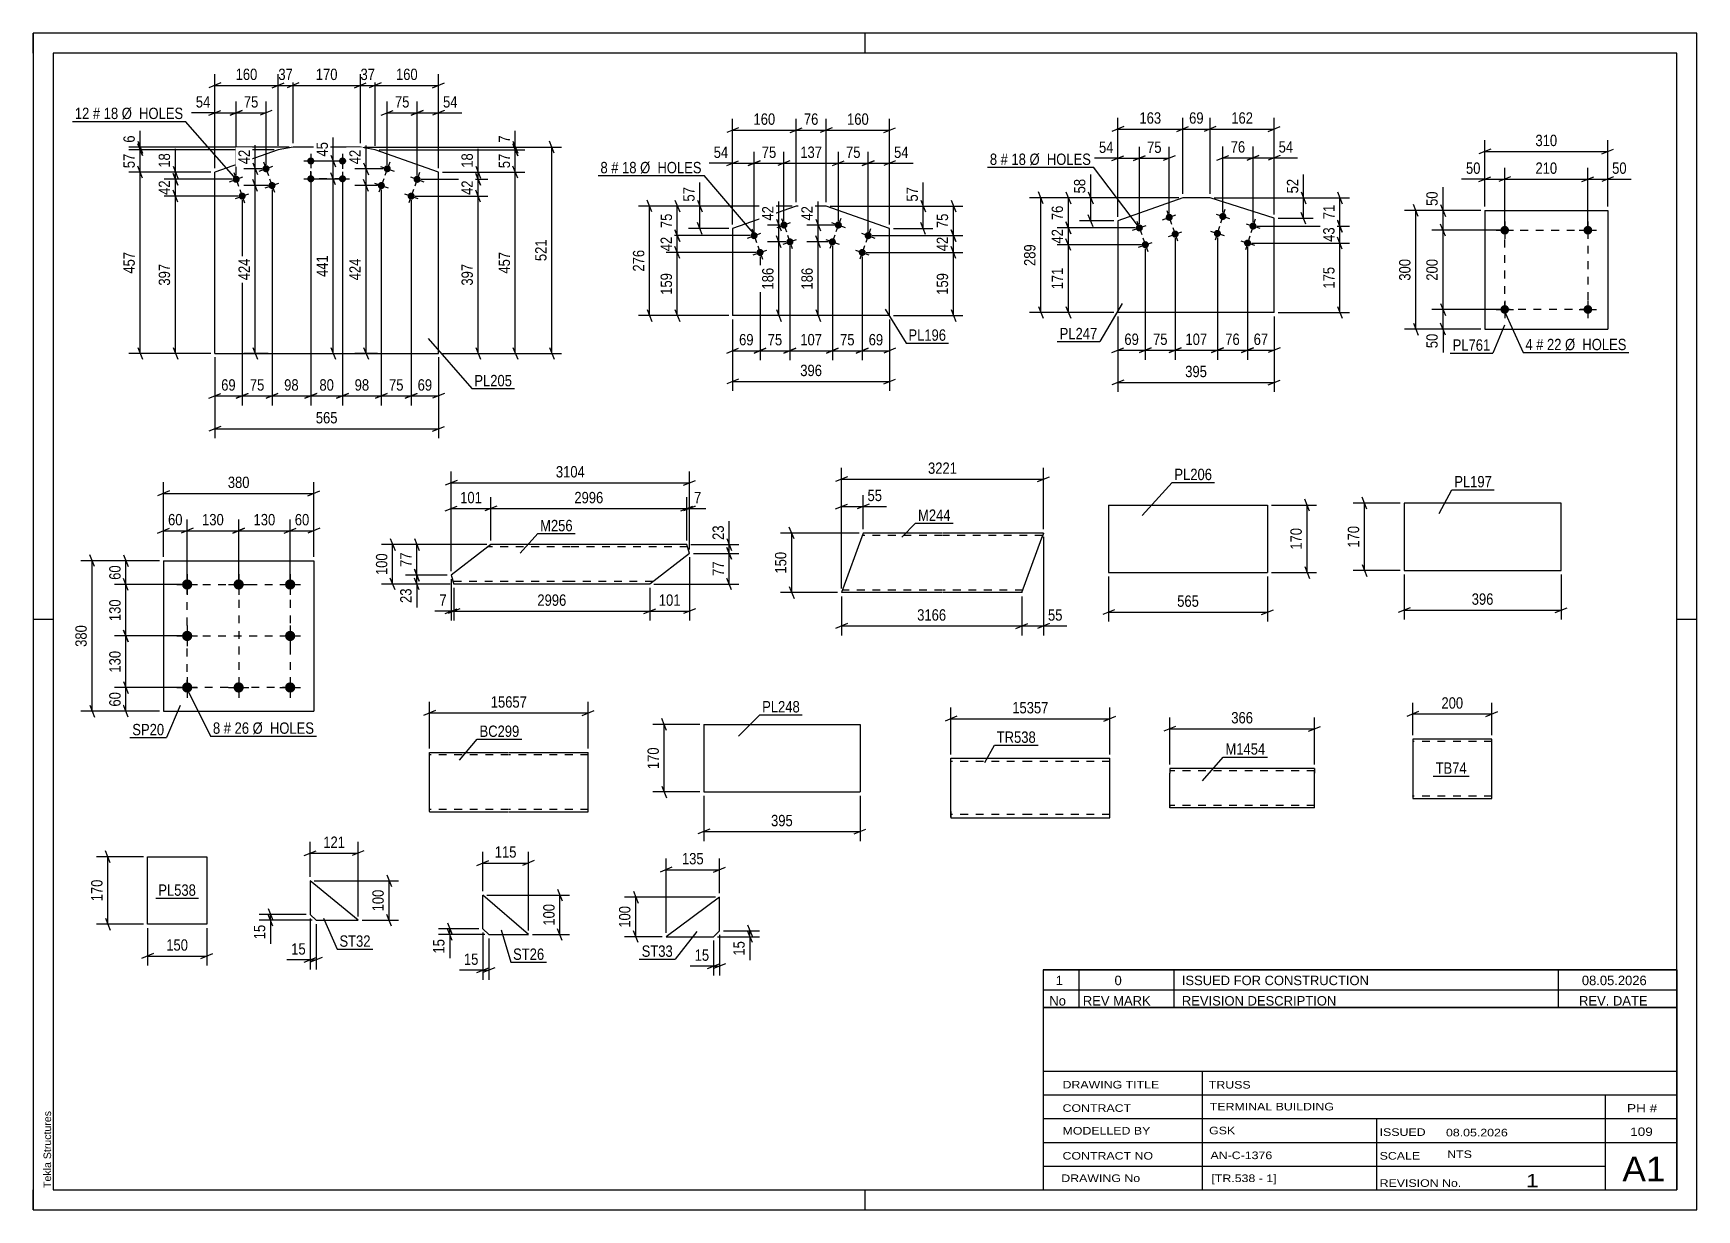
# Paper-space layout 'Layout1' of a CAD drawing. Header units: millimetres. Extents: x 0 to 420, y 0 to 297.
# The model-space entities are those that its viewports show. They can reach past a viewport. Long polylines and large blocks are cut down to what shows.
import ezdxf

# ---------------------------------------------------------------- set-up
doc = ezdxf.new("R2010")
doc.units = ezdxf.units.MM
doc.linetypes.add('DXK_LINE_DOT2', pattern=[3.9198, 1.9599, -1.9599])
doc.layers.add('Viewport layer', color=7, linetype='Continuous', plot=False)
doc.styles.add('Arial', font='ARIAL.TTF', dxfattribs={"height": 0.2})
doc.styles.add('Arial Narrow', font='ARIALN.TTF', dxfattribs={"height": 0.2})

# ---------------------------------------------------------------- blocks, each defined once
blk = doc.blocks.new('Unknown-318897279-1115')
at = {"color": 5, "linetype": 'Continuous'}
for p, q in [((420, 297), (0, 297)), ((0, 297), (0, 0)), ((0, 292), (0, 297)), ((210, 292), (210, 297)), ((420, 0), (420, 297)), ((415, 292), (5, 292)), ((5, 292), (5, 5)), ((415, 5), (415, 292)), ((5, 149), (0, 149)), ((420, 149), (415, 149)), ((0, 0), (0, 5)), ((5, 5), (415, 5)), ((210, 0), (210, 5)), ((0, 0), (420, 0))]:
    blk.add_line(p, q, dxfattribs=at)
at = {"color": 174, "linetype": 'Continuous', "style": 'Arial'}
blk.add_text('Tekla Structures', height=1.9102, rotation=90, dxfattribs=at).set_placement((4.5, 5.5))
blk = doc.blocks.new('Part-318897279-10868 - 10867')
at = {"color": 2, "linetype": 'Continuous'}
for p, q in [((271.52, 177.87), (271.52, 160.87)), ((271.52, 177.87), (291.52, 177.87)), ((291.62, 177.87), (311.62, 177.87)), ((311.62, 177.87), (311.62, 160.87)), ((271.52, 160.87), (291.52, 160.87)), ((291.62, 160.87), (311.62, 160.87))]:
    blk.add_line(p, q, dxfattribs=at)
blk = doc.blocks.new('Part-318897279-10813 - 10812')
at = {"color": 2, "linetype": 'Continuous'}
for p, q in [((100.03, 100.5), (100.03, 115.41)), ((100.03, 115.41), (120.03, 115.41)), ((120.13, 115.41), (140.13, 115.41)), ((140.13, 100.41), (140.13, 115.41)), ((100.03, 100.5), (100.03, 100.41)), ((100.03, 100.41), (120.03, 100.41)), ((120.13, 100.41), (140.13, 100.41))]:
    blk.add_line(p, q, dxfattribs=at)
at = {"color": 7, "linetype": 'DXK_LINE_DOT2'}
for p, q in [((120.03, 114.81), (100.03, 114.81)), ((140.13, 114.81), (120.13, 114.81)), ((100.03, 101.01), (100.03, 101.05)), ((120.03, 101.01), (100.03, 101.01)), ((140.13, 101.01), (120.13, 101.01)), ((140.13, 101.01), (140.13, 101.05))]:
    blk.add_line(p, q, dxfattribs=at)
blk = doc.blocks.new('Part-318897279-14145 - 14144')
at = {"color": 2, "linetype": 'Continuous'}
for p, q in [((114, 166.76), (105.5, 160.22)), ((115.55, 167.96), (114, 166.76)), ((135.55, 167.96), (115.55, 167.96)), ((164.99, 167.96), (135.65, 167.96)), ((165.71, 165.7), (155.65, 157.96)), ((165.71, 165.7), (164.99, 167.96)), ((105.5, 160.22), (105.84, 159.16)), ((106.11, 158.32), (105.84, 159.16)), ((106.19, 158.06), (106.11, 158.32)), ((106.22, 157.96), (106.19, 158.06)), ((135.55, 157.96), (106.22, 157.96)), ((155.65, 157.96), (135.65, 157.96))]:
    blk.add_line(p, q, dxfattribs=at)
at = {"color": 7, "linetype": 'DXK_LINE_DOT2'}
for p, q in [((115.55, 167.96), (114.59, 167.22)), ((135.55, 167.36), (114.78, 167.36)), ((165.18, 167.36), (135.65, 167.36)), ((105.99, 158.7), (105.84, 159.16)), ((106.11, 158.32), (106.02, 158.61)), ((135.55, 158.56), (106.03, 158.56)), ((156.43, 158.56), (135.65, 158.56))]:
    blk.add_line(p, q, dxfattribs=at)
blk = doc.blocks.new('Part-318897279-10858 - 10857')
at = {"color": 2, "linetype": 'Continuous'}
for p, q in [((169.3, 122.47), (169.3, 105.47)), ((169.3, 122.47), (208.75, 122.47)), ((208.75, 122.47), (208.75, 105.47)), ((169.3, 105.47), (208.75, 105.47))]:
    blk.add_line(p, q, dxfattribs=at)
blk = doc.blocks.new('Part-318897279-14161 - 14160')
at = {"color": 2, "linetype": 'Continuous'}
for p, q in [((209.52, 170.84), (204.06, 155.84)), ((229.52, 170.84), (209.52, 170.84)), ((255.08, 170.84), (229.62, 170.84)), ((249.62, 155.84), (254.64, 169.64)), ((255.04, 170.75), (254.64, 169.64)), ((255.08, 170.84), (255.04, 170.75)), ((229.52, 155.84), (204.06, 155.84)), ((249.62, 155.84), (229.62, 155.84))]:
    blk.add_line(p, q, dxfattribs=at)
at = {"color": 7, "linetype": 'DXK_LINE_DOT2'}
for p, q in [((229.52, 170.24), (209.3, 170.24)), ((254.86, 170.24), (229.62, 170.24)), ((254.64, 169.64), (254.95, 170.49)), ((229.52, 156.44), (204.28, 156.44)), ((249.84, 156.44), (229.62, 156.44)), ((249.65, 155.93), (249.62, 155.84))]:
    blk.add_line(p, q, dxfattribs=at)
blk = doc.blocks.new('Part-318897279-10886 - 10885')
at = {"color": 2, "linetype": 'Continuous'}
for p, q in [((368.28, 118.82), (348.28, 118.82)), ((348.28, 118.82), (348.28, 103.91)), ((368.28, 103.82), (368.28, 118.82)), ((348.28, 103.91), (348.28, 103.82)), ((348.28, 103.82), (368.28, 103.82))]:
    blk.add_line(p, q, dxfattribs=at)
at = {"color": 7, "linetype": 'DXK_LINE_DOT2'}
for p, q in [((368.28, 118.22), (348.28, 118.22)), ((348.28, 104.42), (348.28, 104.46)), ((368.28, 104.42), (348.28, 104.42)), ((368.28, 104.42), (368.28, 104.46))]:
    blk.add_line(p, q, dxfattribs=at)
blk = doc.blocks.new('Part-318897279-10829 - 10828')
at = {"color": 2, "linetype": 'Continuous'}
for p, q in [((32.86, 163.85), (32.86, 125.85)), ((32.86, 163.85), (70.86, 163.85)), ((70.86, 163.85), (70.86, 125.85)), ((32.86, 125.85), (70.86, 125.85))]:
    blk.add_line(p, q, dxfattribs=at)
blk = doc.blocks.new('Bolt-318897279-10830 - 10828')
at = {"linetype": 'Continuous'}
for points in [[(38.86, 159.15, -1), (38.86, 156.55, -1)], [(51.86, 159.15, -1), (51.86, 156.55, -1)], [(64.86, 159.15, -1), (64.86, 156.55, -1)], [(38.86, 146.15, -1), (38.86, 143.55, -1)], [(64.86, 146.15, -1), (64.86, 143.55, -1)], [(38.86, 133.15, -1), (38.86, 130.55, -1)], [(51.86, 133.15, -1), (51.86, 130.55, -1)], [(64.86, 133.15, -1), (64.86, 130.55, -1)]]:
    blk.add_hatch(color=1, dxfattribs=at).paths.add_polyline_path(points)
at = {"color": 1, "linetype": 'Continuous'}
for p, q in [((38.86, 160.45), (38.86, 155.25)), ((51.86, 160.45), (51.86, 155.25)), ((64.86, 160.45), (64.86, 155.25)), ((36.26, 157.85), (41.46, 157.85)), ((49.26, 157.85), (54.46, 157.85)), ((62.26, 157.85), (67.46, 157.85)), ((38.86, 147.45), (38.86, 142.25)), ((64.86, 147.45), (64.86, 142.25)), ((36.26, 144.85), (41.46, 144.85)), ((62.26, 144.85), (67.46, 144.85)), ((38.86, 134.45), (38.86, 129.25)), ((51.86, 134.45), (51.86, 129.25)), ((64.86, 134.45), (64.86, 129.25)), ((36.26, 131.85), (41.46, 131.85)), ((49.26, 131.85), (54.46, 131.85)), ((62.26, 131.85), (67.46, 131.85))]:
    blk.add_line(p, q, dxfattribs=at)
blk = doc.blocks.new('Part-318897279-10840 - 10839')
at = {"color": 2, "linetype": 'Continuous'}
for p, q in [((346.12, 178.38), (346.12, 161.38)), ((385.75, 178.38), (346.12, 178.38)), ((385.75, 161.38), (385.75, 178.38)), ((346.12, 161.38), (385.75, 161.38))]:
    blk.add_line(p, q, dxfattribs=at)
blk = doc.blocks.new('Part-318897279-10902 - 10901')
at = {"color": 2, "linetype": 'Continuous'}
for p, q in [((286.93, 111.43), (286.93, 110.23)), ((323.51, 111.43), (286.93, 111.43)), ((286.93, 102.17), (286.93, 110.23)), ((323.51, 111.43), (323.51, 111.34)), ((323.51, 111.34), (323.51, 110.23)), ((323.51, 101.43), (323.51, 110.23)), ((286.93, 101.52), (286.93, 102.17)), ((286.93, 101.43), (286.93, 101.52)), ((323.51, 101.43), (286.93, 101.43))]:
    blk.add_line(p, q, dxfattribs=at)
at = {"color": 7, "linetype": 'DXK_LINE_DOT2'}
for p, q in [((323.51, 110.83), (286.93, 110.83)), ((323.51, 110.23), (323.51, 111.08)), ((286.93, 102.17), (286.93, 101.78)), ((286.93, 102.03), (286.93, 102.07)), ((323.51, 102.03), (286.93, 102.03)), ((286.93, 101.43), (286.93, 101.43)), ((323.51, 102.03), (323.51, 102.07))]:
    blk.add_line(p, q, dxfattribs=at)
blk = doc.blocks.new('Part-318897279-10909 - 10908')
at = {"color": 2, "linetype": 'Continuous'}
for p, q in [((366.52, 252.28), (366.52, 222.28)), ((366.52, 252.28), (397.52, 252.28)), ((397.52, 252.28), (397.52, 222.28)), ((366.52, 222.28), (397.52, 222.28))]:
    blk.add_line(p, q, dxfattribs=at)
blk = doc.blocks.new('Bolt-318897279-10910 - 10908')
at = {"linetype": 'Continuous'}
for points in [[(372.62, 227.28, -1), (370.42, 227.28, -1)], [(393.62, 227.28, -1), (391.42, 227.28, -1)]]:
    blk.add_hatch(color=1, dxfattribs=at).paths.add_polyline_path(points)
at = {"color": 1, "linetype": 'Continuous'}
for p, q in [((369.32, 227.28), (373.72, 227.28)), ((371.52, 229.48), (371.52, 225.08)), ((390.32, 227.28), (394.72, 227.28)), ((392.52, 229.48), (392.52, 225.08))]:
    blk.add_line(p, q, dxfattribs=at)
blk = doc.blocks.new('Bolt-318897279-10911 - 10908')
at = {"linetype": 'Continuous'}
for points in [[(372.62, 247.28, -1), (370.42, 247.28, -1)], [(393.62, 247.28, -1), (391.42, 247.28, -1)]]:
    blk.add_hatch(color=1, dxfattribs=at).paths.add_polyline_path(points)
at = {"color": 1, "linetype": 'Continuous'}
for p, q in [((371.52, 249.48), (371.52, 245.08)), ((392.52, 249.48), (392.52, 245.08)), ((369.32, 247.28), (373.72, 247.28)), ((390.32, 247.28), (394.72, 247.28))]:
    blk.add_line(p, q, dxfattribs=at)
blk = doc.blocks.new('Part-318897279-10946 - 10945')
at = {"color": 2, "linetype": 'Continuous'}
for p, q in [((231.7, 100.56), (231.7, 113.96)), ((231.7, 113.96), (251.7, 113.96)), ((251.8, 113.96), (271.8, 113.96)), ((271.8, 98.96), (271.8, 113.96)), ((231.7, 100.56), (231.7, 98.96)), ((231.7, 98.96), (251.7, 98.96)), ((251.8, 98.96), (271.8, 98.96))]:
    blk.add_line(p, q, dxfattribs=at)
at = {"color": 7, "linetype": 'DXK_LINE_DOT2'}
for p, q in [((251.7, 113.16), (231.7, 113.16)), ((271.8, 113.16), (251.8, 113.16)), ((231.7, 99.08), (231.7, 100.56)), ((231.7, 99.76), (231.7, 99.82)), ((251.7, 99.76), (231.7, 99.76)), ((271.8, 99.76), (251.8, 99.76)), ((271.8, 99.76), (271.8, 99.82))]:
    blk.add_line(p, q, dxfattribs=at)
blk = doc.blocks.new('Part-318897279-10962 - 10961')
at = {"color": 2, "linetype": 'Continuous'}
for p, q in [((192.61, 253.39), (176.58, 247.71)), ((200.2, 253.39), (192.61, 253.39)), ((216.22, 247.71), (200.2, 253.39)), ((176.58, 247.71), (176.58, 225.76)), ((216.22, 225.76), (216.22, 247.71)), ((216.22, 225.76), (176.58, 225.76))]:
    blk.add_line(p, q, dxfattribs=at)
blk = doc.blocks.new('Bolt-318897279-10963 - 10961')
at = {"linetype": 'Continuous'}
for points in [[(204.12, 248.29, -1), (202.42, 248.89, -1)], [(202.61, 244.04, -1), (200.92, 244.65, -1)], [(211.66, 245.61, -1), (209.96, 246.21, -1)], [(210.15, 241.37, -1), (208.46, 241.97, -1)]]:
    blk.add_hatch(color=1, dxfattribs=at).paths.add_polyline_path(points)
at = {"color": 1, "linetype": 'Continuous'}
for p, q in [((201.57, 249.19), (204.97, 247.98)), ((203.87, 250.28), (202.67, 246.89)), ((200.07, 244.95), (203.46, 243.74)), ((202.37, 246.04), (201.16, 242.65)), ((209.11, 246.51), (212.5, 245.31)), ((211.41, 247.61), (210.21, 244.22)), ((207.61, 242.27), (211, 241.07)), ((209.91, 243.37), (208.7, 239.97))]:
    blk.add_line(p, q, dxfattribs=at)
blk = doc.blocks.new('Bolt-318897279-10964 - 10961')
at = {"linetype": 'Continuous'}
for points in [[(190.38, 248.89, -1), (188.69, 248.29, -1)], [(182.84, 246.21, -1), (181.15, 245.61, -1)], [(191.89, 244.65, -1), (190.19, 244.04, -1)], [(184.35, 241.97, -1), (182.65, 241.37, -1)]]:
    blk.add_hatch(color=1, dxfattribs=at).paths.add_polyline_path(points)
at = {"color": 1, "linetype": 'Continuous'}
for p, q in [((187.84, 247.98), (191.23, 249.19)), ((188.93, 250.28), (190.14, 246.89)), ((180.3, 245.31), (183.69, 246.51)), ((181.39, 247.61), (182.6, 244.22)), ((189.34, 243.74), (192.74, 244.95)), ((190.44, 246.04), (191.64, 242.65)), ((181.8, 241.07), (185.2, 242.27)), ((182.9, 243.37), (184.1, 239.97))]:
    blk.add_line(p, q, dxfattribs=at)
blk = doc.blocks.new('Part-318897279-10976 - 10975')
at = {"color": 2, "linetype": 'Continuous'}
for p, q in [((290.21, 255.46), (273.86, 249.66)), ((297.12, 255.46), (290.21, 255.46)), ((313.32, 250.29), (297.12, 255.46)), ((273.86, 249.66), (273.86, 226.54)), ((313.32, 226.54), (313.32, 250.29)), ((313.32, 226.54), (273.86, 226.54))]:
    blk.add_line(p, q, dxfattribs=at)
blk = doc.blocks.new('Bolt-318897279-10977 - 10975')
at = {"linetype": 'Continuous'}
for points in [[(301.2, 250.48, -1), (299.49, 251.03, -1)], [(308.82, 248.05, -1), (307.11, 248.59, -1)], [(299.83, 246.19, -1), (298.12, 246.74, -1)], [(307.46, 243.76, -1), (305.74, 244.31, -1)]]:
    blk.add_hatch(color=1, dxfattribs=at).paths.add_polyline_path(points)
at = {"color": 1, "linetype": 'Continuous'}
for p, q in [((300.89, 252.47), (299.8, 249.04)), ((299.52, 248.18), (298.43, 244.75)), ((298.63, 251.3), (302.06, 250.21)), ((306.25, 248.87), (309.68, 247.77)), ((308.51, 250.03), (307.42, 246.61)), ((297.26, 247.01), (300.69, 245.92)), ((304.88, 244.58), (308.31, 243.49)), ((307.15, 245.75), (306.05, 242.32))]:
    blk.add_line(p, q, dxfattribs=at)
blk = doc.blocks.new('Bolt-318897279-10978 - 10975')
at = {"linetype": 'Continuous'}
for points in [[(280.12, 248.16, -1), (278.43, 247.56, -1)], [(287.66, 250.84, -1), (285.97, 250.24, -1)], [(281.63, 243.92, -1), (279.93, 243.32, -1)], [(289.17, 246.6, -1), (287.47, 246, -1)]]:
    blk.add_hatch(color=1, dxfattribs=at).paths.add_polyline_path(points)
at = {"color": 1, "linetype": 'Continuous'}
for p, q in [((286.21, 252.23), (287.42, 248.84)), ((277.58, 247.26), (280.97, 248.46)), ((278.67, 249.56), (279.88, 246.17)), ((285.12, 249.94), (288.51, 251.14)), ((287.72, 247.99), (288.92, 244.6)), ((279.08, 243.02), (282.48, 244.22)), ((280.18, 245.32), (281.38, 241.93)), ((286.62, 245.69), (290.02, 246.9))]:
    blk.add_line(p, q, dxfattribs=at)
blk = doc.blocks.new('Bolt-318897279-10987 - 10985')
at = {"linetype": 'Continuous'}
for points in [[(90.23, 262.5, -1), (88.54, 263.1, -1)], [(97.77, 259.83, -1), (96.07, 260.43, -1)], [(88.73, 258.26, -1), (87.03, 258.86, -1)], [(96.27, 255.59, -1), (94.57, 256.19, -1)]]:
    blk.add_hatch(color=1, dxfattribs=at).paths.add_polyline_path(points)
at = {"color": 1, "linetype": 'Continuous'}
for p, q in [((87.69, 263.4), (91.08, 262.2)), ((89.99, 264.5), (88.78, 261.11)), ((95.23, 260.73), (98.62, 259.53)), ((97.52, 261.82), (96.32, 258.43)), ((86.18, 259.16), (89.58, 257.96)), ((88.48, 260.26), (87.28, 256.86)), ((93.72, 256.49), (97.11, 255.28)), ((96.02, 257.58), (94.82, 254.19))]:
    blk.add_line(p, q, dxfattribs=at)
blk = doc.blocks.new('Part-318897279-10986 - 10985')
at = {"color": 2, "linetype": 'Continuous'}
for p, q in [((61.84, 267.61), (45.82, 261.93)), ((65.58, 268.26), (61.84, 267.61)), ((82.58, 268.26), (65.58, 268.26)), ((86.31, 267.6), (82.58, 268.26)), ((102.33, 261.92), (86.31, 267.6)), ((45.82, 216.19), (45.82, 261.93)), ((102.33, 216.19), (102.33, 261.92)), ((45.82, 216.19), (102.33, 216.19))]:
    blk.add_line(p, q, dxfattribs=at)
blk = doc.blocks.new('Bolt-318897279-10988 - 10985')
at = {"linetype": 'Continuous'}
for points in [[(70.98, 264.76, -1), (69.18, 264.76, -1)], [(78.98, 264.76, -1), (77.18, 264.76, -1)], [(70.98, 260.26, -1), (69.18, 260.26, -1)], [(78.98, 260.26, -1), (77.18, 260.26, -1)]]:
    blk.add_hatch(color=1, dxfattribs=at).paths.add_polyline_path(points)
at = {"color": 1, "linetype": 'Continuous'}
for p, q in [((68.28, 264.76), (71.88, 264.76)), ((70.08, 266.56), (70.08, 262.96)), ((76.28, 264.76), (79.88, 264.76)), ((78.08, 266.56), (78.08, 262.96)), ((70.08, 262.06), (70.08, 258.46)), ((78.08, 262.06), (78.08, 258.46)), ((68.28, 260.26), (71.88, 260.26)), ((76.28, 260.26), (79.88, 260.26))]:
    blk.add_line(p, q, dxfattribs=at)
blk = doc.blocks.new('Bolt-318897279-10989 - 10985')
at = {"linetype": 'Continuous'}
for points in [[(52.08, 260.44, -1), (50.38, 259.84, -1)], [(59.62, 263.11, -1), (57.92, 262.51, -1)], [(53.58, 256.2, -1), (51.89, 255.59, -1)], [(61.12, 258.87, -1), (59.43, 258.27, -1)]]:
    blk.add_hatch(color=1, dxfattribs=at).paths.add_polyline_path(points)
at = {"color": 1, "linetype": 'Continuous'}
for p, q in [((49.54, 259.53), (52.93, 260.74)), ((50.63, 261.83), (51.83, 258.44)), ((57.07, 262.21), (60.47, 263.41)), ((58.17, 264.51), (59.37, 261.11)), ((51.04, 255.29), (54.43, 256.5)), ((52.13, 257.59), (53.34, 254.2)), ((58.58, 257.97), (61.97, 259.17)), ((59.67, 260.27), (60.88, 256.87))]:
    blk.add_line(p, q, dxfattribs=at)
blk = doc.blocks.new('Part-318897279-11001 - 11000')
at = {"color": 2, "linetype": 'Continuous'}
for p, q in [((28.83, 72.11), (28.83, 89.11)), ((28.83, 89.11), (43.83, 89.11)), ((43.83, 89.11), (43.83, 72.11)), ((43.83, 72.11), (28.83, 72.11))]:
    blk.add_line(p, q, dxfattribs=at)
blk = doc.blocks.new('Part-318897279-11008 - 11007')
at = {"color": 2, "linetype": 'Continuous'}
for p, q in [((69.91, 83.06), (69.91, 74.56)), ((82, 73.06), (69.91, 83.06)), ((69.91, 74.56), (71.41, 73.06)), ((71.41, 73.06), (82, 73.06))]:
    blk.add_line(p, q, dxfattribs=at)
blk = doc.blocks.new('Part-318897279-11018 - 11017')
at = {"color": 2, "linetype": 'Continuous'}
for p, q in [((173.27, 78.93), (159.77, 68.93)), ((173.27, 70.43), (173.27, 78.93)), ((159.77, 68.93), (171.77, 68.93)), ((171.77, 68.93), (173.27, 70.43))]:
    blk.add_line(p, q, dxfattribs=at)
blk = doc.blocks.new('Part-318897279-11046 - 11045')
at = {"color": 2, "linetype": 'Continuous'}
for p, q in [((113.51, 70.95), (113.51, 79.45)), ((125.01, 69.45), (113.51, 79.45)), ((115.01, 69.45), (113.51, 70.95)), ((115.01, 69.45), (125.01, 69.45))]:
    blk.add_line(p, q, dxfattribs=at)
blk = doc.blocks.new('Rectangle-318897279-14185 - 10828')
at = {"color": 1, "linetype": 'DXK_LINE_DOT2'}
blk.add_lwpolyline([(38.86, 157.85), (64.86, 157.85), (64.86, 131.85), (38.86, 131.85), (38.86, 157.85)], close=True, dxfattribs=at)
blk = doc.blocks.new('Rectangle-318897279-14166 - 10908')
at = {"color": 1, "linetype": 'DXK_LINE_DOT2'}
blk.add_lwpolyline([(371.52, 247.28), (392.52, 247.28), (392.52, 227.28), (371.52, 227.28), (371.52, 247.28)], close=True, dxfattribs=at)
blk = doc.blocks.new('Rectangle-318897279-13212 - 10985')
at = {"color": 1, "linetype": 'DXK_LINE_DOT2'}
blk.add_lwpolyline([(70.08, 264.76), (78.08, 264.76), (78.08, 260.26), (70.08, 260.26), (70.08, 264.76)], close=True, dxfattribs=at)
blk = doc.blocks.new('Line-318897279-14195 - 10828')
at = {"color": 1, "linetype": 'DXK_LINE_DOT2'}
blk.add_line((38.86, 144.85), (64.86, 144.85), dxfattribs=at)
blk = doc.blocks.new('Line-318897279-14202 - 10828')
at = {"color": 1, "linetype": 'DXK_LINE_DOT2'}
blk.add_line((51.86, 157.85), (51.86, 131.85), dxfattribs=at)
blk = doc.blocks.new('StraightDimension-318897279-11180 - 10867')
at = {"color": 7, "linetype": 'Continuous'}
for p, q in [((271.52, 159.87), (271.52, 148.47)), ((311.62, 159.87), (311.62, 148.47)), ((273.02, 151.47), (270.02, 150.27)), ((310.12, 150.27), (313.12, 151.47)), ((271.52, 150.87), (311.62, 150.87))]:
    blk.add_line(p, q, dxfattribs=at)
at = {"color": 0}
blk.add_wipeout([(294.92, 151.62), (294.92, 155.82), (288.23, 155.82), (288.23, 151.62)], dxfattribs=at)
at = {"color": 3, "style": 'Arial Narrow'}
blk.add_text('565', height=2.863, dxfattribs=at).set_placement((288.83, 152.22))
blk = doc.blocks.new('StraightDimension-318897279-11176 - 10867')
at = {"color": 7, "linetype": 'Continuous'}
for p, q in [((312.62, 177.87), (324.02, 177.87)), ((322.22, 176.37), (321.02, 179.37)), ((321.62, 160.87), (321.62, 177.87)), ((312.62, 160.87), (324.02, 160.87)), ((321.02, 162.37), (322.22, 159.37))]:
    blk.add_line(p, q, dxfattribs=at)
at = {"color": 0}
blk.add_wipeout([(320.87, 172.71), (316.67, 172.71), (316.67, 166.03), (320.87, 166.03)], dxfattribs=at)
at = {"color": 3, "style": 'Arial Narrow'}
blk.add_text('170', height=2.863, rotation=90.0002, dxfattribs=at).set_placement((320.27, 166.63))
blk = doc.blocks.new('StraightDimension-318897279-11116 - 10812')
at = {"color": 7, "linetype": 'Continuous'}
for p, q in [((101.53, 126.01), (98.53, 124.81)), ((100.03, 116.41), (100.03, 128.26)), ((138.63, 124.81), (141.63, 126.01)), ((140.13, 116.41), (140.13, 128.26)), ((100.03, 125.41), (140.13, 125.41))]:
    blk.add_line(p, q, dxfattribs=at)
at = {"color": 0}
blk.add_wipeout([(125.25, 126.16), (125.25, 130.36), (114.91, 130.36), (114.91, 126.16)], dxfattribs=at)
at = {"color": 3, "style": 'Arial Narrow'}
blk.add_text('15657', height=2.863, dxfattribs=at).set_placement((115.51, 126.76))
blk = doc.blocks.new('StraightDimension-318897279-14270 - 14144')
at = {"color": 7, "linetype": 'Continuous'}
for p, q in [((105.5, 161.22), (105.5, 186.37)), ((165.71, 166.7), (165.71, 186.37)), ((107, 184.12), (104, 182.92)), ((105.5, 183.52), (165.71, 183.52)), ((164.21, 182.92), (167.21, 184.12))]:
    blk.add_line(p, q, dxfattribs=at)
at = {"color": 0}
blk.add_wipeout([(139.86, 184.27), (139.86, 188.47), (131.35, 188.47), (131.35, 184.27)], dxfattribs=at)
at = {"color": 3, "style": 'Arial Narrow'}
blk.add_text('3104', height=2.863, dxfattribs=at).set_placement((131.95, 184.87))
blk = doc.blocks.new('StraightDimension-318897279-14281 - 14144')
at = {"color": 7, "linetype": 'Continuous'}
for p, q in [((165.71, 164.7), (165.71, 148.72)), ((155.65, 156.96), (155.65, 148.72)), ((154.15, 150.52), (157.15, 151.72)), ((167.21, 151.72), (164.21, 150.52)), ((155.65, 151.12), (165.71, 151.12))]:
    blk.add_line(p, q, dxfattribs=at)
at = {"color": 0}
blk.add_wipeout([(164.02, 151.87), (164.02, 156.07), (157.34, 156.07), (157.34, 151.87)], dxfattribs=at)
at = {"color": 3, "style": 'Arial Narrow'}
blk.add_text('101', height=2.863, dxfattribs=at).set_placement((157.94, 152.47))
blk = doc.blocks.new('StraightDimension-318897279-14282 - 14144')
at = {"color": 7, "linetype": 'Continuous'}
for p, q in [((106.22, 156.96), (106.22, 148.72)), ((155.65, 156.96), (155.65, 148.72)), ((107.72, 151.72), (104.72, 150.52)), ((154.15, 150.52), (157.15, 151.72)), ((106.22, 151.12), (155.65, 151.12))]:
    blk.add_line(p, q, dxfattribs=at)
at = {"color": 0}
blk.add_wipeout([(135.19, 151.87), (135.19, 156.07), (126.68, 156.07), (126.68, 151.87)], dxfattribs=at)
at = {"color": 3, "style": 'Arial Narrow'}
blk.add_text('2996', height=2.863, dxfattribs=at).set_placement((127.28, 152.47))
blk = doc.blocks.new('StraightDimension-318897279-14210 - 14144')
at = {"color": 7, "linetype": 'Continuous'}
for p, q in [((163.49, 176.4), (166.49, 177.6)), ((167.21, 177.6), (164.21, 176.4)), ((164.99, 168.96), (164.99, 179.85)), ((164.99, 177), (165.71, 177)), ((165.71, 166.7), (165.71, 179.85))]:
    blk.add_line(p, q, dxfattribs=at)
at = {"color": 0}
blk.add_wipeout([(169.26, 177.75), (169.26, 181.95), (166.23, 181.95), (166.23, 177.75)], dxfattribs=at)
at = {"color": 7, "linetype": 'Continuous'}
blk.add_line((165.71, 177), (169.78, 177), dxfattribs=at)
blk.add_line((165.71, 177), (169.78, 177), dxfattribs=at)
at = {"color": 3, "style": 'Arial Narrow'}
blk.add_text('7', height=2.86, dxfattribs=at).set_placement((166.83, 178.35))
blk = doc.blocks.new('StraightDimension-318897279-14211 - 14144')
at = {"color": 7, "linetype": 'Continuous'}
for p, q in [((117.05, 177.6), (114.05, 176.4)), ((115.55, 168.96), (115.55, 179.85)), ((115.55, 177), (164.99, 177)), ((163.49, 176.4), (166.49, 177.6)), ((164.99, 168.96), (164.99, 179.85))]:
    blk.add_line(p, q, dxfattribs=at)
at = {"color": 0}
blk.add_wipeout([(144.53, 177.75), (144.53, 181.95), (136.02, 181.95), (136.02, 177.75)], dxfattribs=at)
at = {"color": 3, "style": 'Arial Narrow'}
blk.add_text('2996', height=2.863, dxfattribs=at).set_placement((136.62, 178.35))
blk = doc.blocks.new('StraightDimension-318897279-14212 - 14144')
at = {"color": 7, "linetype": 'Continuous'}
for p, q in [((104, 176.4), (107, 177.6)), ((105.5, 161.22), (105.5, 179.85)), ((105.5, 177), (115.55, 177)), ((117.05, 177.6), (114.05, 176.4)), ((115.55, 168.96), (115.55, 179.85))]:
    blk.add_line(p, q, dxfattribs=at)
at = {"color": 0}
blk.add_wipeout([(113.87, 177.75), (113.87, 181.95), (107.19, 181.95), (107.19, 177.75)], dxfattribs=at)
at = {"color": 3, "style": 'Arial Narrow'}
blk.add_text('101', height=2.863, dxfattribs=at).set_placement((107.79, 178.35))
blk = doc.blocks.new('StraightDimension-318897279-14283 - 14144')
at = {"color": 7, "linetype": 'Continuous'}
for p, q in [((105.5, 159.22), (105.5, 148.72)), ((106.22, 156.96), (106.22, 148.72)), ((104, 150.52), (107, 151.72)), ((107.72, 151.72), (104.72, 150.52)), ((105.5, 151.12), (106.22, 151.12))]:
    blk.add_line(p, q, dxfattribs=at)
at = {"color": 0}
blk.add_wipeout([(104.98, 151.87), (104.98, 156.07), (101.95, 156.07), (101.95, 151.87)], dxfattribs=at)
at = {"color": 7, "linetype": 'Continuous'}
blk.add_line((105.5, 151.12), (101.43, 151.12), dxfattribs=at)
blk.add_line((105.5, 151.12), (101.43, 151.12), dxfattribs=at)
at = {"color": 3, "style": 'Arial Narrow'}
blk.add_text('7', height=2.86, dxfattribs=at).set_placement((102.55, 152.47))
blk = doc.blocks.new('StraightDimension-318897279-14340 - 14144')
at = {"color": 7, "linetype": 'Continuous'}
for p, q in [((90.14, 169.46), (91.34, 166.46)), ((114.55, 167.96), (87.89, 167.96)), ((90.74, 157.96), (90.74, 167.96)), ((105.22, 157.96), (87.89, 157.96)), ((91.34, 156.46), (90.14, 159.46))]:
    blk.add_line(p, q, dxfattribs=at)
at = {"color": 0}
blk.add_wipeout([(89.99, 166.31), (85.79, 166.31), (85.79, 159.62), (89.99, 159.62)], dxfattribs=at)
at = {"color": 3, "style": 'Arial Narrow'}
blk.add_text('100', height=2.863, rotation=90.0002, dxfattribs=at).set_placement((89.39, 160.22))
blk = doc.blocks.new('StraightDimension-318897279-14372 - 14144')
at = {"color": 7, "linetype": 'Continuous'}
for p, q in [((96.25, 169.46), (97.45, 166.46)), ((114.55, 167.96), (94, 167.96)), ((96.85, 160.22), (96.85, 167.96)), ((104.5, 160.22), (94, 160.22)), ((97.45, 158.72), (96.25, 161.72))]:
    blk.add_line(p, q, dxfattribs=at)
at = {"color": 0}
blk.add_wipeout([(96.1, 166.52), (91.9, 166.52), (91.9, 161.67), (96.1, 161.67)], dxfattribs=at)
at = {"color": 3, "style": 'Arial Narrow'}
blk.add_text('77', height=2.863, rotation=90.0002, dxfattribs=at).set_placement((95.5, 162.27))
blk = doc.blocks.new('StraightDimension-318897279-14373 - 14144')
at = {"color": 7, "linetype": 'Continuous'}
for p, q in [((104.5, 160.22), (94, 160.22)), ((96.25, 161.72), (97.45, 158.72)), ((96.85, 157.96), (96.85, 160.22)), ((105.22, 157.96), (94, 157.96)), ((97.45, 156.46), (96.25, 159.46))]:
    blk.add_line(p, q, dxfattribs=at)
at = {"color": 0}
blk.add_wipeout([(96.1, 157.44), (91.9, 157.44), (91.9, 152.58), (96.1, 152.58)], dxfattribs=at)
at = {"color": 7, "linetype": 'Continuous'}
blk.add_line((96.85, 157.96), (96.85, 152.06), dxfattribs=at)
blk.add_line((96.85, 157.96), (96.85, 152.06), dxfattribs=at)
at = {"color": 3, "style": 'Arial Narrow'}
blk.add_text('23', height=2.863, rotation=90.0002, dxfattribs=at).set_placement((95.5, 153.18))
blk = doc.blocks.new('StraightDimension-318897279-14421 - 14144')
at = {"color": 7, "linetype": 'Continuous'}
for p, q in [((175.11, 169.46), (176.31, 166.46)), ((165.99, 167.96), (178.11, 167.96)), ((166.71, 165.7), (178.11, 165.7)), ((176.31, 164.2), (175.11, 167.2)), ((175.71, 165.7), (175.71, 167.96))]:
    blk.add_line(p, q, dxfattribs=at)
at = {"color": 0}
blk.add_wipeout([(174.96, 173.34), (170.76, 173.34), (170.76, 168.49), (174.96, 168.49)], dxfattribs=at)
at = {"color": 7, "linetype": 'Continuous'}
blk.add_line((175.71, 167.96), (175.71, 173.87), dxfattribs=at)
blk.add_line((175.71, 167.96), (175.71, 173.87), dxfattribs=at)
at = {"color": 3, "style": 'Arial Narrow'}
blk.add_text('23', height=2.863, rotation=90.0002, dxfattribs=at).set_placement((174.36, 169.09))
blk = doc.blocks.new('StraightDimension-318897279-14422 - 14144')
at = {"color": 7, "linetype": 'Continuous'}
for p, q in [((166.71, 165.7), (178.11, 165.7)), ((175.11, 167.2), (176.31, 164.2)), ((175.71, 157.96), (175.71, 165.7)), ((156.65, 157.96), (178.11, 157.96)), ((176.31, 156.46), (175.11, 159.46))]:
    blk.add_line(p, q, dxfattribs=at)
at = {"color": 0}
blk.add_wipeout([(174.96, 164.26), (170.76, 164.26), (170.76, 159.41), (174.96, 159.41)], dxfattribs=at)
at = {"color": 3, "style": 'Arial Narrow'}
blk.add_text('77', height=2.863, rotation=90.0002, dxfattribs=at).set_placement((174.36, 160.01))
blk = doc.blocks.new('StraightDimension-318897279-11172 - 10857')
at = {"color": 7, "linetype": 'Continuous'}
for p, q in [((169.3, 104.47), (169.3, 93.07)), ((208.75, 104.47), (208.75, 93.07)), ((170.8, 96.07), (167.8, 94.87)), ((169.3, 95.47), (208.75, 95.47)), ((207.25, 94.87), (210.25, 96.07))]:
    blk.add_line(p, q, dxfattribs=at)
at = {"color": 0}
blk.add_wipeout([(192.37, 96.22), (192.37, 100.42), (185.68, 100.42), (185.68, 96.22)], dxfattribs=at)
at = {"color": 3, "style": 'Arial Narrow'}
blk.add_text('395', height=2.863, dxfattribs=at).set_placement((186.28, 96.82))
blk = doc.blocks.new('StraightDimension-318897279-11168 - 10857')
at = {"color": 7, "linetype": 'Continuous'}
for p, q in [((168.3, 122.47), (156.45, 122.47)), ((159.9, 120.97), (158.7, 123.97)), ((159.3, 105.47), (159.3, 122.47)), ((168.3, 105.47), (156.45, 105.47)), ((158.7, 106.97), (159.9, 103.97))]:
    blk.add_line(p, q, dxfattribs=at)
at = {"color": 0}
blk.add_wipeout([(158.55, 117.32), (154.35, 117.32), (154.35, 110.63), (158.55, 110.63)], dxfattribs=at)
at = {"color": 3, "style": 'Arial Narrow'}
blk.add_text('170', height=2.863, rotation=90.0002, dxfattribs=at).set_placement((157.95, 111.23))
blk = doc.blocks.new('StraightDimension-318897279-14531 - 14160')
at = {"color": 7, "linetype": 'Continuous'}
for p, q in [((205.56, 185.03), (202.56, 183.83)), ((204.06, 156.84), (204.06, 187.28)), ((253.58, 183.83), (256.58, 185.03)), ((255.08, 171.84), (255.08, 187.28)), ((204.06, 184.43), (255.08, 184.43))]:
    blk.add_line(p, q, dxfattribs=at)
at = {"color": 0}
blk.add_wipeout([(233.82, 185.18), (233.82, 189.38), (225.31, 189.38), (225.31, 185.18)], dxfattribs=at)
at = {"color": 3, "style": 'Arial Narrow'}
blk.add_text('3221', height=2.863, dxfattribs=at).set_placement((225.91, 185.78))
blk = doc.blocks.new('StraightDimension-318897279-14577 - 14160')
at = {"color": 7, "linetype": 'Continuous'}
for p, q in [((192.09, 169.34), (190.89, 172.34)), ((208.52, 170.84), (188.64, 170.84)), ((191.49, 155.84), (191.49, 170.84)), ((203.06, 155.84), (188.64, 155.84)), ((190.89, 157.34), (192.09, 154.34))]:
    blk.add_line(p, q, dxfattribs=at)
at = {"color": 0}
blk.add_wipeout([(190.74, 166.68), (186.54, 166.68), (186.54, 160), (190.74, 160)], dxfattribs=at)
at = {"color": 3, "style": 'Arial Narrow'}
blk.add_text('150', height=2.863, rotation=90.0002, dxfattribs=at).set_placement((190.14, 160.6))
blk = doc.blocks.new('StraightDimension-318897279-14513 - 14160')
at = {"color": 7, "linetype": 'Continuous'}
for p, q in [((202.56, 176.95), (205.56, 178.15)), ((204.06, 156.84), (204.06, 180.4)), ((204.06, 177.55), (209.52, 177.55)), ((211.02, 178.15), (208.02, 176.95)), ((209.52, 171.84), (209.52, 180.4))]:
    blk.add_line(p, q, dxfattribs=at)
at = {"color": 0}
blk.add_wipeout([(214.9, 178.3), (214.9, 182.5), (210.04, 182.5), (210.04, 178.3)], dxfattribs=at)
at = {"color": 7, "linetype": 'Continuous'}
blk.add_line((209.52, 177.55), (215.42, 177.55), dxfattribs=at)
blk.add_line((209.52, 177.55), (215.42, 177.55), dxfattribs=at)
at = {"color": 3, "style": 'Arial Narrow'}
blk.add_text('55', height=2.863, dxfattribs=at).set_placement((210.64, 178.9))
blk = doc.blocks.new('StraightDimension-318897279-14542 - 14160')
at = {"color": 7, "linetype": 'Continuous'}
for p, q in [((255.08, 169.84), (255.08, 144.97)), ((249.62, 154.84), (249.62, 144.97)), ((248.12, 146.77), (251.12, 147.97)), ((249.62, 147.37), (255.08, 147.37)), ((256.58, 147.97), (253.58, 146.77))]:
    blk.add_line(p, q, dxfattribs=at)
at = {"color": 0}
blk.add_wipeout([(260.46, 148.12), (260.46, 152.32), (255.6, 152.32), (255.6, 148.12)], dxfattribs=at)
at = {"color": 7, "linetype": 'Continuous'}
blk.add_line((255.08, 147.37), (260.98, 147.37), dxfattribs=at)
blk.add_line((255.08, 147.37), (260.98, 147.37), dxfattribs=at)
at = {"color": 3, "style": 'Arial Narrow'}
blk.add_text('55', height=2.863, dxfattribs=at).set_placement((256.2, 148.72))
blk = doc.blocks.new('StraightDimension-318897279-14543 - 14160')
at = {"color": 7, "linetype": 'Continuous'}
for p, q in [((204.06, 154.84), (204.06, 144.97)), ((249.62, 154.84), (249.62, 144.97)), ((205.56, 147.97), (202.56, 146.77)), ((204.06, 147.37), (249.62, 147.37)), ((248.12, 146.77), (251.12, 147.97))]:
    blk.add_line(p, q, dxfattribs=at)
at = {"color": 0}
blk.add_wipeout([(231.09, 148.12), (231.09, 152.32), (222.58, 152.32), (222.58, 148.12)], dxfattribs=at)
at = {"color": 3, "style": 'Arial Narrow'}
blk.add_text('3166', height=2.863, dxfattribs=at).set_placement((223.18, 148.72))
blk = doc.blocks.new('StraightDimension-318897279-11184 - 10885')
at = {"color": 7, "linetype": 'Continuous'}
for p, q in [((348.28, 119.82), (348.28, 128)), ((368.28, 119.82), (368.28, 128)), ((349.78, 125.75), (346.78, 124.55)), ((348.28, 125.15), (368.28, 125.15)), ((366.78, 124.55), (369.78, 125.75))]:
    blk.add_line(p, q, dxfattribs=at)
at = {"color": 0}
blk.add_wipeout([(361.62, 125.9), (361.62, 130.1), (354.94, 130.1), (354.94, 125.9)], dxfattribs=at)
at = {"color": 3, "style": 'Arial Narrow'}
blk.add_text('200', height=2.863, dxfattribs=at).set_placement((355.54, 126.5))
blk = doc.blocks.new('StraightDimension-318897279-11120 - 10828')
at = {"color": 7, "linetype": 'Continuous'}
for p, q in [((31.86, 163.85), (20.55, 163.85)), ((22.8, 165.35), (24, 162.35)), ((23.4, 157.85), (23.4, 163.85)), ((37.86, 157.85), (20.55, 157.85)), ((24, 156.35), (22.8, 159.35))]:
    blk.add_line(p, q, dxfattribs=at)
at = {"color": 0}
blk.add_wipeout([(22.65, 163.27), (18.45, 163.27), (18.45, 158.42), (22.65, 158.42)], dxfattribs=at)
at = {"color": 3, "style": 'Arial Narrow'}
blk.add_text('60', height=2.863, rotation=90.0002, dxfattribs=at).set_placement((22.05, 159.02))
blk = doc.blocks.new('StraightDimension-318897279-11136 - 10828')
at = {"color": 7, "linetype": 'Continuous'}
for p, q in [((31.86, 163.85), (11.99, 163.85)), ((15.44, 162.35), (14.24, 165.35)), ((14.84, 125.85), (14.84, 163.85)), ((14.24, 127.35), (15.44, 124.35)), ((31.86, 125.85), (11.99, 125.85))]:
    blk.add_line(p, q, dxfattribs=at)
at = {"color": 0}
blk.add_wipeout([(14.09, 148.19), (9.89, 148.19), (9.89, 141.5), (14.09, 141.5)], dxfattribs=at)
at = {"color": 3, "style": 'Arial Narrow'}
blk.add_text('380', height=2.863, rotation=90.0002, dxfattribs=at).set_placement((13.49, 142.1))
blk = doc.blocks.new('StraightDimension-318897279-11142 - 10828')
at = {"color": 7, "linetype": 'Continuous'}
for p, q in [((38.86, 158.85), (38.86, 174.28)), ((51.86, 158.85), (51.86, 174.28)), ((40.36, 172.03), (37.36, 170.83)), ((38.86, 171.43), (51.86, 171.43)), ((50.36, 170.83), (53.36, 172.03))]:
    blk.add_line(p, q, dxfattribs=at)
at = {"color": 0}
blk.add_wipeout([(48.7, 172.18), (48.7, 176.38), (42.02, 176.38), (42.02, 172.18)], dxfattribs=at)
at = {"color": 3, "style": 'Arial Narrow'}
blk.add_text('130', height=2.863, dxfattribs=at).set_placement((42.62, 172.78))
blk = doc.blocks.new('StraightDimension-318897279-11121 - 10828')
at = {"color": 7, "linetype": 'Continuous'}
for p, q in [((37.86, 157.85), (20.55, 157.85)), ((24, 156.35), (22.8, 159.35)), ((23.4, 144.85), (23.4, 157.85)), ((37.86, 144.85), (20.55, 144.85)), ((22.8, 146.35), (24, 143.35))]:
    blk.add_line(p, q, dxfattribs=at)
at = {"color": 0}
blk.add_wipeout([(22.65, 154.69), (18.45, 154.69), (18.45, 148), (22.65, 148)], dxfattribs=at)
at = {"color": 3, "style": 'Arial Narrow'}
blk.add_text('130', height=2.863, rotation=90.0002, dxfattribs=at).set_placement((22.05, 148.6))
blk = doc.blocks.new('StraightDimension-318897279-11122 - 10828')
at = {"color": 7, "linetype": 'Continuous'}
for p, q in [((37.86, 144.85), (20.55, 144.85)), ((24, 143.35), (22.8, 146.35)), ((23.4, 131.85), (23.4, 144.85)), ((37.86, 131.85), (20.55, 131.85)), ((22.8, 133.35), (24, 130.35))]:
    blk.add_line(p, q, dxfattribs=at)
at = {"color": 0}
blk.add_wipeout([(22.65, 141.69), (18.45, 141.69), (18.45, 135), (22.65, 135)], dxfattribs=at)
at = {"color": 3, "style": 'Arial Narrow'}
blk.add_text('130', height=2.863, rotation=90.0002, dxfattribs=at).set_placement((22.05, 135.6))
blk = doc.blocks.new('StraightDimension-318897279-11123 - 10828')
at = {"color": 7, "linetype": 'Continuous'}
for p, q in [((37.86, 131.85), (20.55, 131.85)), ((22.8, 133.35), (24, 130.35)), ((23.4, 125.85), (23.4, 131.85)), ((24, 124.35), (22.8, 127.35)), ((31.86, 125.85), (20.55, 125.85))]:
    blk.add_line(p, q, dxfattribs=at)
at = {"color": 0}
blk.add_wipeout([(22.65, 131.27), (18.45, 131.27), (18.45, 126.42), (22.65, 126.42)], dxfattribs=at)
at = {"color": 3, "style": 'Arial Narrow'}
blk.add_text('60', height=2.863, rotation=90.0002, dxfattribs=at).set_placement((22.05, 127.02))
blk = doc.blocks.new('StraightDimension-318897279-11140 - 10828')
at = {"color": 7, "linetype": 'Continuous'}
for p, q in [((64.86, 158.85), (64.86, 174.28)), ((70.86, 164.85), (70.86, 174.28)), ((63.36, 170.83), (66.36, 172.03)), ((64.86, 171.43), (70.86, 171.43)), ((72.36, 172.03), (69.36, 170.83))]:
    blk.add_line(p, q, dxfattribs=at)
at = {"color": 0}
blk.add_wipeout([(70.29, 172.18), (70.29, 176.38), (65.43, 176.38), (65.43, 172.18)], dxfattribs=at)
at = {"color": 3, "style": 'Arial Narrow'}
blk.add_text('60', height=2.863, dxfattribs=at).set_placement((66.03, 172.78))
blk = doc.blocks.new('StraightDimension-318897279-11141 - 10828')
at = {"color": 7, "linetype": 'Continuous'}
for p, q in [((51.86, 158.85), (51.86, 174.28)), ((64.86, 158.85), (64.86, 174.28)), ((53.36, 172.03), (50.36, 170.83)), ((51.86, 171.43), (64.86, 171.43)), ((63.36, 170.83), (66.36, 172.03))]:
    blk.add_line(p, q, dxfattribs=at)
at = {"color": 0}
blk.add_wipeout([(61.7, 172.18), (61.7, 176.38), (55.02, 176.38), (55.02, 172.18)], dxfattribs=at)
at = {"color": 3, "style": 'Arial Narrow'}
blk.add_text('130', height=2.863, dxfattribs=at).set_placement((55.62, 172.78))
blk = doc.blocks.new('StraightDimension-318897279-11143 - 10828')
at = {"color": 7, "linetype": 'Continuous'}
for p, q in [((32.86, 164.85), (32.86, 174.28)), ((38.86, 158.85), (38.86, 174.28)), ((31.36, 170.83), (34.36, 172.03)), ((32.86, 171.43), (38.86, 171.43)), ((40.36, 172.03), (37.36, 170.83))]:
    blk.add_line(p, q, dxfattribs=at)
at = {"color": 0}
blk.add_wipeout([(38.29, 172.18), (38.29, 176.38), (33.43, 176.38), (33.43, 172.18)], dxfattribs=at)
at = {"color": 3, "style": 'Arial Narrow'}
blk.add_text('60', height=2.863, dxfattribs=at).set_placement((34.03, 172.78))
blk = doc.blocks.new('StraightDimension-318897279-11156 - 10828')
at = {"color": 7, "linetype": 'Continuous'}
for p, q in [((34.36, 181.45), (31.36, 180.25)), ((32.86, 164.85), (32.86, 183.7)), ((32.86, 180.85), (70.86, 180.85)), ((69.36, 180.25), (72.36, 181.45)), ((70.86, 164.85), (70.86, 183.7))]:
    blk.add_line(p, q, dxfattribs=at)
at = {"color": 0}
blk.add_wipeout([(55.2, 181.6), (55.2, 185.8), (48.52, 185.8), (48.52, 181.6)], dxfattribs=at)
at = {"color": 3, "style": 'Arial Narrow'}
blk.add_text('380', height=2.863, dxfattribs=at).set_placement((49.12, 182.2))
blk = doc.blocks.new('StraightDimension-318897279-11160 - 10839')
at = {"color": 7, "linetype": 'Continuous'}
for p, q in [((345.12, 178.38), (333.27, 178.38)), ((336.72, 176.88), (335.52, 179.88)), ((336.12, 161.38), (336.12, 178.38)), ((345.12, 161.38), (333.27, 161.38)), ((335.52, 162.88), (336.72, 159.88))]:
    blk.add_line(p, q, dxfattribs=at)
at = {"color": 0}
blk.add_wipeout([(335.37, 173.22), (331.17, 173.22), (331.17, 166.54), (335.37, 166.54)], dxfattribs=at)
at = {"color": 3, "style": 'Arial Narrow'}
blk.add_text('170', height=2.863, rotation=90.0002, dxfattribs=at).set_placement((334.77, 167.14))
blk = doc.blocks.new('StraightDimension-318897279-11164 - 10839')
at = {"color": 7, "linetype": 'Continuous'}
for p, q in [((346.12, 160.38), (346.12, 148.98)), ((385.75, 160.38), (385.75, 148.98)), ((347.62, 151.98), (344.62, 150.78)), ((346.12, 151.38), (385.75, 151.38)), ((384.25, 150.78), (387.25, 151.98))]:
    blk.add_line(p, q, dxfattribs=at)
at = {"color": 0}
blk.add_wipeout([(369.28, 152.13), (369.28, 156.33), (362.59, 156.33), (362.59, 152.13)], dxfattribs=at)
at = {"color": 3, "style": 'Arial Narrow'}
blk.add_text('396', height=2.863, dxfattribs=at).set_placement((363.19, 152.73))
blk = doc.blocks.new('StraightDimension-318897279-11188 - 10901')
at = {"color": 7, "linetype": 'Continuous'}
for p, q in [((288.43, 122.03), (285.43, 120.83)), ((286.93, 112.43), (286.93, 124.28)), ((322.01, 120.83), (325.01, 122.03)), ((323.51, 112.43), (323.51, 124.28)), ((286.93, 121.43), (323.51, 121.43))]:
    blk.add_line(p, q, dxfattribs=at)
at = {"color": 0}
blk.add_wipeout([(308.56, 122.18), (308.56, 126.38), (301.88, 126.38), (301.88, 122.18)], dxfattribs=at)
at = {"color": 3, "style": 'Arial Narrow'}
blk.add_text('366', height=2.863, dxfattribs=at).set_placement((302.48, 122.78))
blk = doc.blocks.new('StraightDimension-318897279-11192 - 10908')
at = {"color": 7, "linetype": 'Continuous'}
for p, q in [((365.52, 252.28), (353.09, 252.28)), ((355.34, 253.78), (356.54, 250.78)), ((355.94, 247.28), (355.94, 252.28)), ((356.54, 245.78), (355.34, 248.78)), ((370.52, 247.28), (353.09, 247.28))]:
    blk.add_line(p, q, dxfattribs=at)
at = {"color": 0}
blk.add_wipeout([(355.19, 257.66), (350.99, 257.66), (350.99, 252.81), (355.19, 252.81)], dxfattribs=at)
at = {"color": 7, "linetype": 'Continuous'}
blk.add_line((355.94, 252.28), (355.94, 258.19), dxfattribs=at)
blk.add_line((355.94, 252.28), (355.94, 258.19), dxfattribs=at)
at = {"color": 3, "style": 'Arial Narrow'}
blk.add_text('50', height=2.863, rotation=90.0002, dxfattribs=at).set_placement((354.59, 253.41))
blk = doc.blocks.new('StraightDimension-318897279-11193 - 10908')
at = {"color": 7, "linetype": 'Continuous'}
for p, q in [((356.54, 245.78), (355.34, 248.78)), ((370.52, 247.28), (353.09, 247.28)), ((355.94, 227.28), (355.94, 247.28)), ((370.52, 227.28), (353.09, 227.28)), ((355.34, 228.78), (356.54, 225.78))]:
    blk.add_line(p, q, dxfattribs=at)
at = {"color": 0}
blk.add_wipeout([(355.19, 240.62), (350.99, 240.62), (350.99, 233.94), (355.19, 233.94)], dxfattribs=at)
at = {"color": 3, "style": 'Arial Narrow'}
blk.add_text('200', height=2.863, rotation=90.0002, dxfattribs=at).set_placement((354.59, 234.54))
blk = doc.blocks.new('StraightDimension-318897279-11194 - 10908')
at = {"color": 7, "linetype": 'Continuous'}
for p, q in [((370.52, 227.28), (353.09, 227.28)), ((355.34, 228.78), (356.54, 225.78)), ((355.94, 222.28), (355.94, 227.28)), ((356.54, 220.78), (355.34, 223.78)), ((365.52, 222.28), (353.09, 222.28))]:
    blk.add_line(p, q, dxfattribs=at)
at = {"color": 0}
blk.add_wipeout([(355.19, 221.76), (350.99, 221.76), (350.99, 216.9), (355.19, 216.9)], dxfattribs=at)
at = {"color": 7, "linetype": 'Continuous'}
blk.add_line((355.94, 222.28), (355.94, 216.37), dxfattribs=at)
blk.add_line((355.94, 222.28), (355.94, 216.37), dxfattribs=at)
at = {"color": 3, "style": 'Arial Narrow'}
blk.add_text('50', height=2.863, rotation=90.0002, dxfattribs=at).set_placement((354.59, 217.5))
blk = doc.blocks.new('StraightDimension-318897279-11204 - 10908')
at = {"color": 7, "linetype": 'Continuous'}
for p, q in [((365.52, 252.28), (346.22, 252.28)), ((349.67, 250.78), (348.47, 253.78)), ((349.07, 222.28), (349.07, 252.28)), ((348.47, 223.78), (349.67, 220.78)), ((365.52, 222.28), (346.22, 222.28))]:
    blk.add_line(p, q, dxfattribs=at)
at = {"color": 0}
blk.add_wipeout([(348.32, 240.62), (344.12, 240.62), (344.12, 233.94), (348.32, 233.94)], dxfattribs=at)
at = {"color": 3, "style": 'Arial Narrow'}
blk.add_text('300', height=2.863, rotation=90.0002, dxfattribs=at).set_placement((347.72, 234.54))
blk = doc.blocks.new('StraightDimension-318897279-11224 - 10908')
at = {"color": 7, "linetype": 'Continuous'}
for p, q in [((366.52, 253.28), (366.52, 270.02)), ((397.52, 253.28), (397.52, 270.02)), ((368.02, 267.77), (365.02, 266.57)), ((366.52, 267.17), (397.52, 267.17)), ((396.02, 266.57), (399.02, 267.77))]:
    blk.add_line(p, q, dxfattribs=at)
at = {"color": 0}
blk.add_wipeout([(385.36, 267.92), (385.36, 272.12), (378.68, 272.12), (378.68, 267.92)], dxfattribs=at)
at = {"color": 3, "style": 'Arial Narrow'}
blk.add_text('310', height=2.863, dxfattribs=at).set_placement((379.28, 268.52))
blk = doc.blocks.new('StraightDimension-318897279-13752 - 10908')
at = {"color": 7, "linetype": 'Continuous'}
for p, q in [((391.02, 259.57), (394.02, 260.77)), ((392.52, 248.28), (392.52, 263.02)), ((399.02, 260.77), (396.02, 259.57)), ((397.52, 253.28), (397.52, 263.02)), ((392.52, 260.17), (397.52, 260.17))]:
    blk.add_line(p, q, dxfattribs=at)
at = {"color": 0}
blk.add_wipeout([(402.9, 260.92), (402.9, 265.12), (398.04, 265.12), (398.04, 260.92)], dxfattribs=at)
at = {"color": 7, "linetype": 'Continuous'}
blk.add_line((397.52, 260.17), (403.42, 260.17), dxfattribs=at)
blk.add_line((397.52, 260.17), (403.42, 260.17), dxfattribs=at)
at = {"color": 3, "style": 'Arial Narrow'}
blk.add_text('50', height=2.863, dxfattribs=at).set_placement((398.64, 261.52))
blk = doc.blocks.new('StraightDimension-318897279-13753 - 10908')
at = {"color": 7, "linetype": 'Continuous'}
for p, q in [((373.02, 260.77), (370.02, 259.57)), ((371.52, 248.28), (371.52, 263.02)), ((391.02, 259.57), (394.02, 260.77)), ((392.52, 248.28), (392.52, 263.02)), ((371.52, 260.17), (392.52, 260.17))]:
    blk.add_line(p, q, dxfattribs=at)
at = {"color": 0}
blk.add_wipeout([(385.36, 260.92), (385.36, 265.12), (378.68, 265.12), (378.68, 260.92)], dxfattribs=at)
at = {"color": 3, "style": 'Arial Narrow'}
blk.add_text('210', height=2.863, dxfattribs=at).set_placement((379.28, 261.52))
blk = doc.blocks.new('StraightDimension-318897279-13754 - 10908')
at = {"color": 7, "linetype": 'Continuous'}
for p, q in [((365.02, 259.57), (368.02, 260.77)), ((366.52, 253.28), (366.52, 263.02)), ((373.02, 260.77), (370.02, 259.57)), ((371.52, 248.28), (371.52, 263.02)), ((366.52, 260.17), (371.52, 260.17))]:
    blk.add_line(p, q, dxfattribs=at)
at = {"color": 0}
blk.add_wipeout([(365.99, 260.92), (365.99, 265.12), (361.14, 265.12), (361.14, 260.92)], dxfattribs=at)
at = {"color": 7, "linetype": 'Continuous'}
blk.add_line((366.52, 260.17), (360.61, 260.17), dxfattribs=at)
blk.add_line((366.52, 260.17), (360.61, 260.17), dxfattribs=at)
at = {"color": 3, "style": 'Arial Narrow'}
blk.add_text('50', height=2.863, dxfattribs=at).set_placement((361.74, 261.52))
blk = doc.blocks.new('StraightDimension-318897279-11228 - 10945')
at = {"color": 7, "linetype": 'Continuous'}
for p, q in [((231.7, 114.96), (231.7, 126.81)), ((271.8, 114.96), (271.8, 126.81)), ((233.2, 124.56), (230.2, 123.36)), ((231.7, 123.96), (271.8, 123.96)), ((270.3, 123.36), (273.3, 124.56))]:
    blk.add_line(p, q, dxfattribs=at)
at = {"color": 0}
blk.add_wipeout([(256.92, 124.71), (256.92, 128.91), (246.58, 128.91), (246.58, 124.71)], dxfattribs=at)
at = {"color": 3, "style": 'Arial Narrow'}
blk.add_text('15357', height=2.863, dxfattribs=at).set_placement((247.18, 125.31))
blk = doc.blocks.new('StraightDimension-318897279-11232 - 10961')
at = {"color": 7, "linetype": 'Continuous'}
for p, q in [((201.7, 273.15), (198.7, 271.95)), ((200.2, 254.39), (200.2, 275.4)), ((214.72, 271.95), (217.72, 273.15)), ((216.22, 248.71), (216.22, 275.4)), ((200.2, 272.55), (216.22, 272.55))]:
    blk.add_line(p, q, dxfattribs=at)
at = {"color": 0}
blk.add_wipeout([(211.55, 273.3), (211.55, 277.5), (204.87, 277.5), (204.87, 273.3)], dxfattribs=at)
at = {"color": 3, "style": 'Arial Narrow'}
blk.add_text('160', height=2.863, dxfattribs=at).set_placement((205.47, 273.9))
blk = doc.blocks.new('StraightDimension-318897279-13333 - 10961')
at = {"color": 7, "linetype": 'Continuous'}
for p, q in [((211.81, 245.91), (234.72, 245.91)), ((231.72, 247.41), (232.92, 244.41)), ((232.32, 241.67), (232.32, 245.91)), ((210.3, 241.67), (234.72, 241.67)), ((232.92, 240.17), (231.72, 243.17))]:
    blk.add_line(p, q, dxfattribs=at)
at = {"color": 0}
blk.add_wipeout([(231.57, 246.22), (227.37, 246.22), (227.37, 241.36), (231.57, 241.36)], dxfattribs=at)
at = {"color": 3, "style": 'Arial Narrow'}
blk.add_text('42', height=2.863, rotation=90.0002, dxfattribs=at).set_placement((230.97, 241.96))
blk = doc.blocks.new('StraightDimension-318897279-11233 - 10961')
at = {"color": 7, "linetype": 'Continuous'}
for p, q in [((191.11, 271.95), (194.11, 273.15)), ((192.61, 254.39), (192.61, 275.4)), ((201.7, 273.15), (198.7, 271.95)), ((200.2, 254.39), (200.2, 275.4)), ((192.61, 272.55), (200.2, 272.55))]:
    blk.add_line(p, q, dxfattribs=at)
at = {"color": 0}
blk.add_wipeout([(198.83, 273.3), (198.83, 277.5), (193.97, 277.5), (193.97, 273.3)], dxfattribs=at)
at = {"color": 3, "style": 'Arial Narrow'}
blk.add_text('76', height=2.863, dxfattribs=at).set_placement((194.57, 273.9))
blk = doc.blocks.new('StraightDimension-318897279-13358 - 10961')
at = {"color": 7, "linetype": 'Continuous'}
for p, q in [((209.31, 263.58), (212.31, 264.78)), ((210.81, 246.91), (210.81, 267.03)), ((217.72, 264.78), (214.72, 263.58)), ((216.22, 248.71), (216.22, 267.03)), ((210.81, 264.18), (216.22, 264.18))]:
    blk.add_line(p, q, dxfattribs=at)
at = {"color": 0}
blk.add_wipeout([(221.6, 264.93), (221.6, 269.13), (216.74, 269.13), (216.74, 264.93)], dxfattribs=at)
at = {"color": 7, "linetype": 'Continuous'}
blk.add_line((216.22, 264.18), (222.13, 264.18), dxfattribs=at)
blk.add_line((216.22, 264.18), (222.13, 264.18), dxfattribs=at)
at = {"color": 3, "style": 'Arial Narrow'}
blk.add_text('54', height=2.863, dxfattribs=at).set_placement((217.34, 265.53))
blk = doc.blocks.new('StraightDimension-318897279-11234 - 10961')
at = {"color": 7, "linetype": 'Continuous'}
for p, q in [((178.08, 273.15), (175.08, 271.95)), ((176.58, 248.71), (176.58, 275.4)), ((191.11, 271.95), (194.11, 273.15)), ((192.61, 254.39), (192.61, 275.4)), ((176.58, 272.55), (192.61, 272.55))]:
    blk.add_line(p, q, dxfattribs=at)
at = {"color": 0}
blk.add_wipeout([(187.94, 273.3), (187.94, 277.5), (181.25, 277.5), (181.25, 273.3)], dxfattribs=at)
at = {"color": 3, "style": 'Arial Narrow'}
blk.add_text('160', height=2.863, dxfattribs=at).set_placement((181.85, 273.9))
blk = doc.blocks.new('StraightDimension-318897279-11240 - 10961')
at = {"color": 7, "linetype": 'Continuous'}
for p, q in [((176.58, 224.76), (176.58, 206.71)), ((216.22, 224.76), (216.22, 206.71)), ((178.08, 209.71), (175.08, 208.51)), ((176.58, 209.11), (216.22, 209.11)), ((214.72, 208.51), (217.72, 209.71))]:
    blk.add_line(p, q, dxfattribs=at)
at = {"color": 0}
blk.add_wipeout([(199.74, 209.86), (199.74, 214.06), (193.06, 214.06), (193.06, 209.86)], dxfattribs=at)
at = {"color": 3, "style": 'Arial Narrow'}
blk.add_text('396', height=2.863, dxfattribs=at).set_placement((193.66, 210.46))
blk = doc.blocks.new('StraightDimension-318897279-11244 - 10961')
at = {"color": 7, "linetype": 'Continuous'}
for p, q in [((191.61, 253.39), (165.47, 253.39)), ((167.72, 254.89), (168.92, 251.89)), ((168.32, 247.71), (168.32, 253.39)), ((168.92, 246.21), (167.72, 249.21)), ((175.58, 247.71), (165.47, 247.71))]:
    blk.add_line(p, q, dxfattribs=at)
at = {"color": 0}
blk.add_wipeout([(167.57, 258.77), (163.37, 258.77), (163.37, 253.91), (167.57, 253.91)], dxfattribs=at)
at = {"color": 7, "linetype": 'Continuous'}
blk.add_line((168.32, 253.39), (168.32, 259.3), dxfattribs=at)
blk.add_line((168.32, 253.39), (168.32, 259.3), dxfattribs=at)
at = {"color": 3, "style": 'Arial Narrow'}
blk.add_text('57', height=2.863, rotation=90.0002, dxfattribs=at).set_placement((166.97, 254.51))
blk = doc.blocks.new('StraightDimension-318897279-11248 - 10961')
at = {"color": 7, "linetype": 'Continuous'}
for p, q in [((201.2, 253.39), (227.1, 253.39)), ((224.1, 254.89), (225.3, 251.89)), ((224.7, 247.71), (224.7, 253.39)), ((225.3, 246.21), (224.1, 249.21)), ((217.22, 247.71), (227.1, 247.71))]:
    blk.add_line(p, q, dxfattribs=at)
at = {"color": 0}
blk.add_wipeout([(223.95, 258.77), (219.75, 258.77), (219.75, 253.91), (223.95, 253.91)], dxfattribs=at)
at = {"color": 7, "linetype": 'Continuous'}
blk.add_line((224.7, 253.39), (224.7, 259.3), dxfattribs=at)
blk.add_line((224.7, 253.39), (224.7, 259.3), dxfattribs=at)
at = {"color": 3, "style": 'Arial Narrow'}
blk.add_text('57', height=2.863, rotation=90.0002, dxfattribs=at).set_placement((223.35, 254.51))
blk = doc.blocks.new('StraightDimension-318897279-11316 - 10961')
at = {"color": 7, "linetype": 'Continuous'}
for p, q in [((191.61, 253.39), (152.77, 253.39)), ((156.22, 251.89), (155.02, 254.89)), ((155.62, 225.76), (155.62, 253.39)), ((155.02, 227.26), (156.22, 224.26)), ((175.58, 225.76), (152.77, 225.76))]:
    blk.add_line(p, q, dxfattribs=at)
at = {"color": 0}
blk.add_wipeout([(154.87, 242.92), (150.67, 242.92), (150.67, 236.23), (154.87, 236.23)], dxfattribs=at)
at = {"color": 3, "style": 'Arial Narrow'}
blk.add_text('276', height=2.863, rotation=90.0002, dxfattribs=at).set_placement((154.27, 236.83))
blk = doc.blocks.new('StraightDimension-318897279-13309 - 10961')
at = {"color": 7, "linetype": 'Continuous'}
for p, q in [((191.61, 253.39), (159.76, 253.39)), ((162.01, 254.89), (163.21, 251.89)), ((162.61, 245.91), (162.61, 253.39)), ((181, 245.91), (159.76, 245.91)), ((163.21, 244.41), (162.01, 247.41))]:
    blk.add_line(p, q, dxfattribs=at)
at = {"color": 0}
blk.add_wipeout([(161.86, 252.08), (157.66, 252.08), (157.66, 247.22), (161.86, 247.22)], dxfattribs=at)
at = {"color": 3, "style": 'Arial Narrow'}
blk.add_text('75', height=2.863, rotation=90.0002, dxfattribs=at).set_placement((161.26, 247.82))
blk = doc.blocks.new('StraightDimension-318897279-13310 - 10961')
at = {"color": 7, "linetype": 'Continuous'}
for p, q in [((181, 245.91), (159.76, 245.91)), ((162.01, 247.41), (163.21, 244.41)), ((162.61, 241.67), (162.61, 245.91)), ((182.5, 241.67), (159.76, 241.67)), ((163.21, 240.17), (162.01, 243.17))]:
    blk.add_line(p, q, dxfattribs=at)
at = {"color": 0}
blk.add_wipeout([(161.86, 246.22), (157.66, 246.22), (157.66, 241.36), (161.86, 241.36)], dxfattribs=at)
at = {"color": 3, "style": 'Arial Narrow'}
blk.add_text('42', height=2.863, rotation=90.0002, dxfattribs=at).set_placement((161.26, 241.96))
blk = doc.blocks.new('StraightDimension-318897279-13334 - 10961')
at = {"color": 7, "linetype": 'Continuous'}
for p, q in [((210.3, 241.67), (234.72, 241.67)), ((232.92, 240.17), (231.72, 243.17)), ((232.32, 225.76), (232.32, 241.67)), ((231.72, 227.26), (232.92, 224.26)), ((217.22, 225.76), (234.72, 225.76))]:
    blk.add_line(p, q, dxfattribs=at)
at = {"color": 0}
blk.add_wipeout([(231.57, 237.06), (227.37, 237.06), (227.37, 230.37), (231.57, 230.37)], dxfattribs=at)
at = {"color": 3, "style": 'Arial Narrow'}
blk.add_text('159', height=2.863, rotation=90.0002, dxfattribs=at).set_placement((230.97, 230.98))
blk = doc.blocks.new('StraightDimension-318897279-13311 - 10961')
at = {"color": 7, "linetype": 'Continuous'}
for p, q in [((182.5, 241.67), (159.76, 241.67)), ((163.21, 240.17), (162.01, 243.17)), ((162.61, 225.76), (162.61, 241.67)), ((162.01, 227.26), (163.21, 224.26)), ((175.58, 225.76), (159.76, 225.76))]:
    blk.add_line(p, q, dxfattribs=at)
at = {"color": 0}
blk.add_wipeout([(161.86, 237.06), (157.66, 237.06), (157.66, 230.37), (161.86, 230.37)], dxfattribs=at)
at = {"color": 3, "style": 'Arial Narrow'}
blk.add_text('159', height=2.863, rotation=90.0002, dxfattribs=at).set_placement((161.26, 230.98))
blk = doc.blocks.new('StraightDimension-318897279-13332 - 10961')
at = {"color": 7, "linetype": 'Continuous'}
for p, q in [((201.2, 253.39), (234.72, 253.39)), ((231.72, 254.89), (232.92, 251.89)), ((232.32, 245.91), (232.32, 253.39)), ((211.81, 245.91), (234.72, 245.91)), ((232.92, 244.41), (231.72, 247.41))]:
    blk.add_line(p, q, dxfattribs=at)
at = {"color": 0}
blk.add_wipeout([(231.57, 252.08), (227.37, 252.08), (227.37, 247.22), (231.57, 247.22)], dxfattribs=at)
at = {"color": 3, "style": 'Arial Narrow'}
blk.add_text('75', height=2.863, rotation=90.0002, dxfattribs=at).set_placement((230.97, 247.82))
blk = doc.blocks.new('StraightDimension-318897279-13359 - 10961')
at = {"color": 7, "linetype": 'Continuous'}
for p, q in [((201.77, 263.58), (204.77, 264.78)), ((203.27, 249.59), (203.27, 267.03)), ((212.31, 264.78), (209.31, 263.58)), ((210.81, 246.91), (210.81, 267.03)), ((203.27, 264.18), (210.81, 264.18))]:
    blk.add_line(p, q, dxfattribs=at)
at = {"color": 0}
blk.add_wipeout([(209.47, 264.93), (209.47, 269.13), (204.61, 269.13), (204.61, 264.93)], dxfattribs=at)
at = {"color": 3, "style": 'Arial Narrow'}
blk.add_text('75', height=2.863, dxfattribs=at).set_placement((205.21, 265.53))
blk = doc.blocks.new('StraightDimension-318897279-13360 - 10961')
at = {"color": 7, "linetype": 'Continuous'}
for p, q in [((191.03, 264.78), (188.03, 263.58)), ((189.53, 249.59), (189.53, 267.03)), ((201.77, 263.58), (204.77, 264.78)), ((203.27, 249.59), (203.27, 267.03)), ((189.53, 264.18), (203.27, 264.18))]:
    blk.add_line(p, q, dxfattribs=at)
at = {"color": 0}
blk.add_wipeout([(199.74, 264.93), (199.74, 269.13), (193.06, 269.13), (193.06, 264.93)], dxfattribs=at)
at = {"color": 3, "style": 'Arial Narrow'}
blk.add_text('137', height=2.863, dxfattribs=at).set_placement((193.66, 265.53))
blk = doc.blocks.new('StraightDimension-318897279-13361 - 10961')
at = {"color": 7, "linetype": 'Continuous'}
for p, q in [((180.5, 263.58), (183.5, 264.78)), ((182, 246.91), (182, 267.03)), ((191.03, 264.78), (188.03, 263.58)), ((189.53, 249.59), (189.53, 267.03)), ((182, 264.18), (189.53, 264.18))]:
    blk.add_line(p, q, dxfattribs=at)
at = {"color": 0}
blk.add_wipeout([(188.19, 264.93), (188.19, 269.13), (183.34, 269.13), (183.34, 264.93)], dxfattribs=at)
at = {"color": 3, "style": 'Arial Narrow'}
blk.add_text('75', height=2.863, dxfattribs=at).set_placement((183.94, 265.53))
blk = doc.blocks.new('StraightDimension-318897279-13362 - 10961')
at = {"color": 7, "linetype": 'Continuous'}
for p, q in [((175.08, 263.58), (178.08, 264.78)), ((176.58, 248.71), (176.58, 267.03)), ((183.5, 264.78), (180.5, 263.58)), ((182, 246.91), (182, 267.03)), ((176.58, 264.18), (182, 264.18))]:
    blk.add_line(p, q, dxfattribs=at)
at = {"color": 0}
blk.add_wipeout([(176.06, 264.93), (176.06, 269.13), (171.2, 269.13), (171.2, 264.93)], dxfattribs=at)
at = {"color": 7, "linetype": 'Continuous'}
blk.add_line((176.58, 264.18), (170.68, 264.18), dxfattribs=at)
blk.add_line((176.58, 264.18), (170.68, 264.18), dxfattribs=at)
at = {"color": 3, "style": 'Arial Narrow'}
blk.add_text('54', height=2.863, dxfattribs=at).set_placement((171.8, 265.53))
blk = doc.blocks.new('StraightDimension-318897279-13409 - 10961')
at = {"color": 7, "linetype": 'Continuous'}
for p, q in [((209.3, 240.67), (209.3, 214.47)), ((216.22, 224.76), (216.22, 214.47)), ((207.8, 216.27), (210.8, 217.47)), ((209.3, 216.87), (216.22, 216.87)), ((217.72, 217.47), (214.72, 216.27))]:
    blk.add_line(p, q, dxfattribs=at)
at = {"color": 0}
blk.add_wipeout([(215.19, 217.62), (215.19, 221.82), (210.33, 221.82), (210.33, 217.62)], dxfattribs=at)
at = {"color": 3, "style": 'Arial Narrow'}
blk.add_text('69', height=2.863, dxfattribs=at).set_placement((210.93, 218.22))
blk = doc.blocks.new('StraightDimension-318897279-13410 - 10961')
at = {"color": 7, "linetype": 'Continuous'}
for p, q in [((201.76, 243.35), (201.76, 214.47)), ((209.3, 240.67), (209.3, 214.47)), ((200.26, 216.27), (203.26, 217.47)), ((201.76, 216.87), (209.3, 216.87)), ((210.8, 217.47), (207.8, 216.27))]:
    blk.add_line(p, q, dxfattribs=at)
at = {"color": 0}
blk.add_wipeout([(207.96, 217.62), (207.96, 221.82), (203.11, 221.82), (203.11, 217.62)], dxfattribs=at)
at = {"color": 3, "style": 'Arial Narrow'}
blk.add_text('75', height=2.863, dxfattribs=at).set_placement((203.71, 218.22))
blk = doc.blocks.new('StraightDimension-318897279-13411 - 10961')
at = {"color": 7, "linetype": 'Continuous'}
for p, q in [((191.04, 243.35), (191.04, 214.47)), ((201.76, 243.35), (201.76, 214.47)), ((189.54, 216.27), (192.54, 217.47)), ((191.04, 216.87), (201.76, 216.87)), ((203.26, 217.47), (200.26, 216.27))]:
    blk.add_line(p, q, dxfattribs=at)
at = {"color": 0}
blk.add_wipeout([(199.74, 217.62), (199.74, 221.82), (193.06, 221.82), (193.06, 217.62)], dxfattribs=at)
at = {"color": 3, "style": 'Arial Narrow'}
blk.add_text('107', height=2.863, dxfattribs=at).set_placement((193.66, 218.22))
blk = doc.blocks.new('StraightDimension-318897279-13412 - 10961')
at = {"color": 7, "linetype": 'Continuous'}
for p, q in [((183.5, 240.67), (183.5, 214.47)), ((191.04, 243.35), (191.04, 214.47)), ((182, 216.27), (185, 217.47)), ((183.5, 216.87), (191.04, 216.87)), ((192.54, 217.47), (189.54, 216.27))]:
    blk.add_line(p, q, dxfattribs=at)
at = {"color": 0}
blk.add_wipeout([(189.7, 217.62), (189.7, 221.82), (184.84, 221.82), (184.84, 217.62)], dxfattribs=at)
at = {"color": 3, "style": 'Arial Narrow'}
blk.add_text('75', height=2.863, dxfattribs=at).set_placement((185.44, 218.22))
blk = doc.blocks.new('StraightDimension-318897279-13413 - 10961')
at = {"color": 7, "linetype": 'Continuous'}
for p, q in [((183.5, 240.67), (183.5, 214.47)), ((176.58, 224.76), (176.58, 214.47)), ((175.08, 216.27), (178.08, 217.47)), ((176.58, 216.87), (183.5, 216.87)), ((185, 217.47), (182, 216.27))]:
    blk.add_line(p, q, dxfattribs=at)
at = {"color": 0}
blk.add_wipeout([(182.47, 217.62), (182.47, 221.82), (177.61, 221.82), (177.61, 217.62)], dxfattribs=at)
at = {"color": 3, "style": 'Arial Narrow'}
blk.add_text('69', height=2.863, dxfattribs=at).set_placement((178.21, 218.22))
blk = doc.blocks.new('StraightDimension-318897279-13446 - 10961')
at = {"color": 7, "linetype": 'Continuous'}
for p, q in [((188.53, 248.59), (185.39, 248.59)), ((187.64, 250.09), (188.84, 247.09)), ((188.24, 244.35), (188.24, 248.59)), ((190.04, 244.35), (185.39, 244.35)), ((188.84, 242.85), (187.64, 245.85))]:
    blk.add_line(p, q, dxfattribs=at)
at = {"color": 0}
blk.add_wipeout([(187.49, 253.97), (183.29, 253.97), (183.29, 249.11), (187.49, 249.11)], dxfattribs=at)
at = {"color": 7, "linetype": 'Continuous'}
blk.add_line((188.24, 248.59), (188.24, 254.49), dxfattribs=at)
blk.add_line((188.24, 248.59), (188.24, 254.49), dxfattribs=at)
at = {"color": 3, "style": 'Arial Narrow'}
blk.add_text('42', height=2.863, rotation=90.0002, dxfattribs=at).set_placement((186.89, 249.71))
blk = doc.blocks.new('StraightDimension-318897279-13447 - 10961')
at = {"color": 7, "linetype": 'Continuous'}
for p, q in [((190.04, 244.35), (185.39, 244.35)), ((188.84, 242.85), (187.64, 245.85)), ((188.24, 225.76), (188.24, 244.35)), ((187.64, 227.26), (188.84, 224.26)), ((190.04, 225.76), (185.39, 225.76))]:
    blk.add_line(p, q, dxfattribs=at)
at = {"color": 0}
blk.add_wipeout([(187.49, 238.4), (183.29, 238.4), (183.29, 231.71), (187.49, 231.71)], dxfattribs=at)
at = {"color": 3, "style": 'Arial Narrow'}
blk.add_text('186', height=2.863, rotation=90.0002, dxfattribs=at).set_placement((186.89, 232.31))
blk = doc.blocks.new('StraightDimension-318897279-13470 - 10961')
at = {"color": 7, "linetype": 'Continuous'}
for p, q in [((202.27, 248.59), (195.3, 248.59)), ((197.55, 250.09), (198.75, 247.09)), ((198.15, 244.35), (198.15, 248.59)), ((200.76, 244.35), (195.3, 244.35)), ((198.75, 242.85), (197.55, 245.85))]:
    blk.add_line(p, q, dxfattribs=at)
at = {"color": 0}
blk.add_wipeout([(197.4, 253.97), (193.2, 253.97), (193.2, 249.11), (197.4, 249.11)], dxfattribs=at)
at = {"color": 7, "linetype": 'Continuous'}
blk.add_line((198.15, 248.59), (198.15, 254.49), dxfattribs=at)
blk.add_line((198.15, 248.59), (198.15, 254.49), dxfattribs=at)
at = {"color": 3, "style": 'Arial Narrow'}
blk.add_text('42', height=2.863, rotation=90.0002, dxfattribs=at).set_placement((196.8, 249.71))
blk = doc.blocks.new('StraightDimension-318897279-13471 - 10961')
at = {"color": 7, "linetype": 'Continuous'}
for p, q in [((200.76, 244.35), (195.3, 244.35)), ((198.75, 242.85), (197.55, 245.85)), ((198.15, 225.76), (198.15, 244.35)), ((197.55, 227.26), (198.75, 224.26)), ((200.76, 225.76), (195.3, 225.76))]:
    blk.add_line(p, q, dxfattribs=at)
at = {"color": 0}
blk.add_wipeout([(197.4, 238.4), (193.2, 238.4), (193.2, 231.71), (197.4, 231.71)], dxfattribs=at)
at = {"color": 3, "style": 'Arial Narrow'}
blk.add_text('186', height=2.863, rotation=90.0002, dxfattribs=at).set_placement((196.8, 232.31))
blk = doc.blocks.new('StraightDimension-318897279-13566 - 10975')
at = {"color": 7, "linetype": 'Continuous'}
for p, q in [((329.3, 256.96), (330.5, 253.96)), ((298.12, 255.46), (332.3, 255.46)), ((329.9, 248.32), (329.9, 255.46)), ((308.97, 248.32), (332.3, 248.32)), ((330.5, 246.82), (329.3, 249.82))]:
    blk.add_line(p, q, dxfattribs=at)
at = {"color": 0}
blk.add_wipeout([(329.15, 254.32), (324.95, 254.32), (324.95, 249.46), (329.15, 249.46)], dxfattribs=at)
at = {"color": 3, "style": 'Arial Narrow'}
blk.add_text('71', height=2.863, rotation=90.0002, dxfattribs=at).set_placement((328.55, 250.06))
blk = doc.blocks.new('StraightDimension-318897279-13507 - 10975')
at = {"color": 7, "linetype": 'Continuous'}
for p, q in [((278.27, 247.86), (258.49, 247.86)), ((260.74, 249.36), (261.94, 246.36)), ((261.34, 243.62), (261.34, 247.86)), ((279.78, 243.62), (258.49, 243.62)), ((261.94, 242.12), (260.74, 245.12))]:
    blk.add_line(p, q, dxfattribs=at)
at = {"color": 0}
blk.add_wipeout([(260.59, 248.17), (256.39, 248.17), (256.39, 243.31), (260.59, 243.31)], dxfattribs=at)
at = {"color": 3, "style": 'Arial Narrow'}
blk.add_text('42', height=2.863, rotation=90.0002, dxfattribs=at).set_placement((259.99, 243.91))
blk = doc.blocks.new('StraightDimension-318897279-11320 - 10975')
at = {"color": 7, "linetype": 'Continuous'}
for p, q in [((298.62, 273.43), (295.62, 272.23)), ((297.12, 256.46), (297.12, 275.68)), ((311.82, 272.23), (314.82, 273.43)), ((313.32, 251.29), (313.32, 275.68)), ((297.12, 272.83), (313.32, 272.83))]:
    blk.add_line(p, q, dxfattribs=at)
at = {"color": 0}
blk.add_wipeout([(308.56, 273.58), (308.56, 277.78), (301.88, 277.78), (301.88, 273.58)], dxfattribs=at)
at = {"color": 3, "style": 'Arial Narrow'}
blk.add_text('162', height=2.863, dxfattribs=at).set_placement((302.48, 274.18))
blk = doc.blocks.new('StraightDimension-318897279-13594 - 10975')
at = {"color": 7, "linetype": 'Continuous'}
for p, q in [((272.36, 264.84), (275.36, 266.04)), ((273.86, 250.66), (273.86, 268.29)), ((273.86, 265.44), (279.27, 265.44)), ((280.77, 266.04), (277.77, 264.84)), ((279.27, 248.86), (279.27, 268.29))]:
    blk.add_line(p, q, dxfattribs=at)
at = {"color": 0}
blk.add_wipeout([(273.34, 266.19), (273.34, 270.39), (268.48, 270.39), (268.48, 266.19)], dxfattribs=at)
at = {"color": 7, "linetype": 'Continuous'}
blk.add_line((273.86, 265.44), (267.96, 265.44), dxfattribs=at)
blk.add_line((273.86, 265.44), (267.96, 265.44), dxfattribs=at)
at = {"color": 3, "style": 'Arial Narrow'}
blk.add_text('54', height=2.863, dxfattribs=at).set_placement((269.08, 266.79))
blk = doc.blocks.new('StraightDimension-318897279-11321 - 10975')
at = {"color": 7, "linetype": 'Continuous'}
for p, q in [((288.71, 272.23), (291.71, 273.43)), ((290.21, 256.46), (290.21, 275.68)), ((298.62, 273.43), (295.62, 272.23)), ((297.12, 256.46), (297.12, 275.68)), ((290.21, 272.83), (297.12, 272.83))]:
    blk.add_line(p, q, dxfattribs=at)
at = {"color": 0}
blk.add_wipeout([(296.09, 273.58), (296.09, 277.78), (291.24, 277.78), (291.24, 273.58)], dxfattribs=at)
at = {"color": 3, "style": 'Arial Narrow'}
blk.add_text('69', height=2.863, dxfattribs=at).set_placement((291.84, 274.18))
blk = doc.blocks.new('StraightDimension-318897279-13593 - 10975')
at = {"color": 7, "linetype": 'Continuous'}
for p, q in [((277.77, 264.84), (280.77, 266.04)), ((279.27, 248.86), (279.27, 268.29)), ((279.27, 265.44), (286.81, 265.44)), ((288.31, 266.04), (285.31, 264.84)), ((286.81, 251.54), (286.81, 268.29))]:
    blk.add_line(p, q, dxfattribs=at)
at = {"color": 0}
blk.add_wipeout([(285.47, 266.19), (285.47, 270.39), (280.62, 270.39), (280.62, 266.19)], dxfattribs=at)
at = {"color": 3, "style": 'Arial Narrow'}
blk.add_text('75', height=2.863, dxfattribs=at).set_placement((281.22, 266.79))
blk = doc.blocks.new('StraightDimension-318897279-11322 - 10975')
at = {"color": 7, "linetype": 'Continuous'}
for p, q in [((275.36, 273.43), (272.36, 272.23)), ((273.86, 250.66), (273.86, 275.68)), ((288.71, 272.23), (291.71, 273.43)), ((290.21, 256.46), (290.21, 275.68)), ((273.86, 272.83), (290.21, 272.83))]:
    blk.add_line(p, q, dxfattribs=at)
at = {"color": 0}
blk.add_wipeout([(285.38, 273.58), (285.38, 277.78), (278.69, 277.78), (278.69, 273.58)], dxfattribs=at)
at = {"color": 3, "style": 'Arial Narrow'}
blk.add_text('163', height=2.863, dxfattribs=at).set_placement((279.29, 274.18))
blk = doc.blocks.new('StraightDimension-318897279-11328 - 10975')
at = {"color": 7, "linetype": 'Continuous'}
for p, q in [((273.86, 225.54), (273.86, 206.44)), ((313.32, 225.54), (313.32, 206.44)), ((275.36, 209.44), (272.36, 208.24)), ((273.86, 208.84), (313.32, 208.84)), ((311.82, 208.24), (314.82, 209.44))]:
    blk.add_line(p, q, dxfattribs=at)
at = {"color": 0}
blk.add_wipeout([(296.93, 209.59), (296.93, 213.79), (290.25, 213.79), (290.25, 209.59)], dxfattribs=at)
at = {"color": 3, "style": 'Arial Narrow'}
blk.add_text('395', height=2.863, dxfattribs=at).set_placement((290.85, 210.19))
blk = doc.blocks.new('StraightDimension-318897279-11332 - 10975')
at = {"color": 7, "linetype": 'Continuous'}
for p, q in [((266.38, 256.96), (267.58, 253.96)), ((289.21, 255.46), (264.13, 255.46)), ((266.98, 249.66), (266.98, 255.46)), ((272.86, 249.66), (264.13, 249.66)), ((267.58, 248.16), (266.38, 251.16))]:
    blk.add_line(p, q, dxfattribs=at)
at = {"color": 0}
blk.add_wipeout([(266.23, 260.84), (262.03, 260.84), (262.03, 255.98), (266.23, 255.98)], dxfattribs=at)
at = {"color": 7, "linetype": 'Continuous'}
blk.add_line((266.98, 255.46), (266.98, 261.36), dxfattribs=at)
blk.add_line((266.98, 255.46), (266.98, 261.36), dxfattribs=at)
at = {"color": 3, "style": 'Arial Narrow'}
blk.add_text('58', height=2.863, rotation=90.0002, dxfattribs=at).set_placement((265.63, 256.58))
blk = doc.blocks.new('StraightDimension-318897279-11336 - 10975')
at = {"color": 7, "linetype": 'Continuous'}
for p, q in [((320.13, 256.96), (321.33, 253.96)), ((298.12, 255.46), (323.13, 255.46)), ((320.73, 250.29), (320.73, 255.46)), ((314.32, 250.29), (323.13, 250.29)), ((321.33, 248.79), (320.13, 251.79))]:
    blk.add_line(p, q, dxfattribs=at)
at = {"color": 0}
blk.add_wipeout([(319.98, 260.84), (315.78, 260.84), (315.78, 255.98), (319.98, 255.98)], dxfattribs=at)
at = {"color": 7, "linetype": 'Continuous'}
blk.add_line((320.73, 255.46), (320.73, 261.36), dxfattribs=at)
blk.add_line((320.73, 255.46), (320.73, 261.36), dxfattribs=at)
at = {"color": 3, "style": 'Arial Narrow'}
blk.add_text('52', height=2.863, rotation=90.0002, dxfattribs=at).set_placement((319.38, 256.58))
blk = doc.blocks.new('StraightDimension-318897279-11416 - 10975')
at = {"color": 7, "linetype": 'Continuous'}
for p, q in [((254.98, 253.96), (253.78, 256.96)), ((289.21, 255.46), (251.53, 255.46)), ((254.38, 226.54), (254.38, 255.46)), ((253.78, 228.04), (254.98, 225.04)), ((272.86, 226.54), (251.53, 226.54))]:
    blk.add_line(p, q, dxfattribs=at)
at = {"color": 0}
blk.add_wipeout([(253.63, 244.34), (249.43, 244.34), (249.43, 237.65), (253.63, 237.65)], dxfattribs=at)
at = {"color": 3, "style": 'Arial Narrow'}
blk.add_text('289', height=2.863, rotation=90.0002, dxfattribs=at).set_placement((253.03, 238.25))
blk = doc.blocks.new('StraightDimension-318897279-13506 - 10975')
at = {"color": 7, "linetype": 'Continuous'}
for p, q in [((260.74, 256.96), (261.94, 253.96)), ((289.21, 255.46), (258.49, 255.46)), ((261.34, 247.86), (261.34, 255.46)), ((278.27, 247.86), (258.49, 247.86)), ((261.94, 246.36), (260.74, 249.36))]:
    blk.add_line(p, q, dxfattribs=at)
at = {"color": 0}
blk.add_wipeout([(260.59, 254.09), (256.39, 254.09), (256.39, 249.23), (260.59, 249.23)], dxfattribs=at)
at = {"color": 3, "style": 'Arial Narrow'}
blk.add_text('76', height=2.863, rotation=90.0002, dxfattribs=at).set_placement((259.99, 249.83))
blk = doc.blocks.new('StraightDimension-318897279-13508 - 10975')
at = {"color": 7, "linetype": 'Continuous'}
for p, q in [((279.78, 243.62), (258.49, 243.62)), ((261.94, 242.12), (260.74, 245.12)), ((261.34, 226.54), (261.34, 243.62)), ((260.74, 228.04), (261.94, 225.04)), ((272.86, 226.54), (258.49, 226.54))]:
    blk.add_line(p, q, dxfattribs=at)
at = {"color": 0}
blk.add_wipeout([(260.59, 238.42), (256.39, 238.42), (256.39, 231.74), (260.59, 231.74)], dxfattribs=at)
at = {"color": 3, "style": 'Arial Narrow'}
blk.add_text('171', height=2.863, rotation=90.0002, dxfattribs=at).set_placement((259.99, 232.34))
blk = doc.blocks.new('StraightDimension-318897279-13529 - 10975')
at = {"color": 7, "linetype": 'Continuous'}
for p, q in [((306.6, 243.03), (306.6, 214.57)), ((313.32, 225.54), (313.32, 214.57)), ((305.1, 216.37), (308.1, 217.57)), ((306.6, 216.97), (313.32, 216.97)), ((314.82, 217.57), (311.82, 216.37))]:
    blk.add_line(p, q, dxfattribs=at)
at = {"color": 0}
blk.add_wipeout([(312.39, 217.72), (312.39, 221.92), (307.53, 221.92), (307.53, 217.72)], dxfattribs=at)
at = {"color": 3, "style": 'Arial Narrow'}
blk.add_text('67', height=2.863, dxfattribs=at).set_placement((308.13, 218.32))
blk = doc.blocks.new('StraightDimension-318897279-13530 - 10975')
at = {"color": 7, "linetype": 'Continuous'}
for p, q in [((298.98, 245.47), (298.98, 214.57)), ((306.6, 243.03), (306.6, 214.57)), ((297.48, 216.37), (300.48, 217.57)), ((298.98, 216.97), (306.6, 216.97)), ((308.1, 217.57), (305.1, 216.37))]:
    blk.add_line(p, q, dxfattribs=at)
at = {"color": 0}
blk.add_wipeout([(305.22, 217.72), (305.22, 221.92), (300.36, 221.92), (300.36, 217.72)], dxfattribs=at)
at = {"color": 3, "style": 'Arial Narrow'}
blk.add_text('76', height=2.863, dxfattribs=at).set_placement((300.96, 218.32))
blk = doc.blocks.new('StraightDimension-318897279-13531 - 10975')
at = {"color": 7, "linetype": 'Continuous'}
for p, q in [((288.32, 245.3), (288.32, 214.57)), ((298.98, 245.47), (298.98, 214.57)), ((286.82, 216.37), (289.82, 217.57)), ((288.32, 216.97), (298.98, 216.97)), ((300.48, 217.57), (297.48, 216.37))]:
    blk.add_line(p, q, dxfattribs=at)
at = {"color": 0}
blk.add_wipeout([(296.99, 217.72), (296.99, 221.92), (290.31, 221.92), (290.31, 217.72)], dxfattribs=at)
at = {"color": 3, "style": 'Arial Narrow'}
blk.add_text('107', height=2.863, dxfattribs=at).set_placement((290.91, 218.32))
blk = doc.blocks.new('StraightDimension-318897279-13532 - 10975')
at = {"color": 7, "linetype": 'Continuous'}
for p, q in [((288.32, 245.3), (288.32, 214.57)), ((280.78, 242.62), (280.78, 214.57)), ((279.28, 216.37), (282.28, 217.57)), ((280.78, 216.97), (288.32, 216.97)), ((289.82, 217.57), (286.82, 216.37))]:
    blk.add_line(p, q, dxfattribs=at)
at = {"color": 0}
blk.add_wipeout([(286.98, 217.72), (286.98, 221.92), (282.12, 221.92), (282.12, 217.72)], dxfattribs=at)
at = {"color": 3, "style": 'Arial Narrow'}
blk.add_text('75', height=2.863, dxfattribs=at).set_placement((282.72, 218.32))
blk = doc.blocks.new('StraightDimension-318897279-13590 - 10975')
at = {"color": 7, "linetype": 'Continuous'}
for p, q in [((306.47, 264.93), (309.47, 266.13)), ((307.97, 249.32), (307.97, 268.38)), ((307.97, 265.53), (313.32, 265.53)), ((314.82, 266.13), (311.82, 264.93)), ((313.32, 251.29), (313.32, 268.38))]:
    blk.add_line(p, q, dxfattribs=at)
at = {"color": 0}
blk.add_wipeout([(318.7, 266.28), (318.7, 270.48), (313.84, 270.48), (313.84, 266.28)], dxfattribs=at)
at = {"color": 7, "linetype": 'Continuous'}
blk.add_line((313.32, 265.53), (319.22, 265.53), dxfattribs=at)
blk.add_line((313.32, 265.53), (319.22, 265.53), dxfattribs=at)
at = {"color": 3, "style": 'Arial Narrow'}
blk.add_text('54', height=2.863, dxfattribs=at).set_placement((314.44, 266.88))
blk = doc.blocks.new('StraightDimension-318897279-13533 - 10975')
at = {"color": 7, "linetype": 'Continuous'}
for p, q in [((280.78, 242.62), (280.78, 214.57)), ((273.86, 225.54), (273.86, 214.57)), ((272.36, 216.37), (275.36, 217.57)), ((273.86, 216.97), (280.78, 216.97)), ((282.28, 217.57), (279.28, 216.37))]:
    blk.add_line(p, q, dxfattribs=at)
at = {"color": 0}
blk.add_wipeout([(279.75, 217.72), (279.75, 221.92), (274.89, 221.92), (274.89, 217.72)], dxfattribs=at)
at = {"color": 3, "style": 'Arial Narrow'}
blk.add_text('69', height=2.863, dxfattribs=at).set_placement((275.49, 218.32))
blk = doc.blocks.new('StraightDimension-318897279-13567 - 10975')
at = {"color": 7, "linetype": 'Continuous'}
for p, q in [((308.97, 248.32), (332.3, 248.32)), ((329.3, 249.82), (330.5, 246.82)), ((329.9, 244.03), (329.9, 248.32)), ((307.6, 244.03), (332.3, 244.03)), ((330.5, 242.53), (329.3, 245.53))]:
    blk.add_line(p, q, dxfattribs=at)
at = {"color": 0}
blk.add_wipeout([(329.15, 248.6), (324.95, 248.6), (324.95, 243.75), (329.15, 243.75)], dxfattribs=at)
at = {"color": 3, "style": 'Arial Narrow'}
blk.add_text('43', height=2.863, rotation=90.0002, dxfattribs=at).set_placement((328.55, 244.35))
blk = doc.blocks.new('StraightDimension-318897279-13568 - 10975')
at = {"color": 7, "linetype": 'Continuous'}
for p, q in [((307.6, 244.03), (332.3, 244.03)), ((330.5, 242.53), (329.3, 245.53)), ((329.9, 226.54), (329.9, 244.03)), ((329.3, 228.04), (330.5, 225.04)), ((314.32, 226.54), (332.3, 226.54))]:
    blk.add_line(p, q, dxfattribs=at)
at = {"color": 0}
blk.add_wipeout([(329.15, 238.63), (324.95, 238.63), (324.95, 231.94), (329.15, 231.94)], dxfattribs=at)
at = {"color": 3, "style": 'Arial Narrow'}
blk.add_text('175', height=2.863, rotation=90.0002, dxfattribs=at).set_placement((328.55, 232.54))
blk = doc.blocks.new('StraightDimension-318897279-13591 - 10975')
at = {"color": 7, "linetype": 'Continuous'}
for p, q in [((298.85, 264.93), (301.85, 266.13)), ((300.35, 251.75), (300.35, 268.38)), ((300.35, 265.53), (307.97, 265.53)), ((309.47, 266.13), (306.47, 264.93)), ((307.97, 249.32), (307.97, 268.38))]:
    blk.add_line(p, q, dxfattribs=at)
at = {"color": 0}
blk.add_wipeout([(306.58, 266.28), (306.58, 270.48), (301.73, 270.48), (301.73, 266.28)], dxfattribs=at)
at = {"color": 3, "style": 'Arial Narrow'}
blk.add_text('76', height=2.863, dxfattribs=at).set_placement((302.33, 266.88))
blk = doc.blocks.new('StraightDimension-318897279-13124 - 10985')
at = {"color": 7, "linetype": 'Continuous'}
for p, q in [((87.88, 257.56), (87.88, 203.04)), ((95.42, 254.89), (95.42, 203.04)), ((86.38, 204.84), (89.38, 206.04)), ((96.92, 206.04), (93.92, 204.84)), ((87.88, 205.44), (95.42, 205.44))]:
    blk.add_line(p, q, dxfattribs=at)
at = {"color": 0}
blk.add_wipeout([(94.08, 206.19), (94.08, 210.39), (89.22, 210.39), (89.22, 206.19)], dxfattribs=at)
at = {"color": 3, "style": 'Arial Narrow'}
blk.add_text('75', height=2.863, dxfattribs=at).set_placement((89.82, 206.79))
blk = doc.blocks.new('StraightDimension-318897279-13129 - 10985')
at = {"color": 7, "linetype": 'Continuous'}
for p, q in [((52.74, 254.9), (52.74, 203.04)), ((45.82, 215.19), (45.82, 203.04)), ((44.32, 204.84), (47.32, 206.04)), ((54.24, 206.04), (51.24, 204.84)), ((45.82, 205.44), (52.74, 205.44))]:
    blk.add_line(p, q, dxfattribs=at)
at = {"color": 0}
blk.add_wipeout([(51.71, 206.19), (51.71, 210.39), (46.85, 210.39), (46.85, 206.19)], dxfattribs=at)
at = {"color": 3, "style": 'Arial Narrow'}
blk.add_text('69', height=2.863, dxfattribs=at).set_placement((47.45, 206.79))
blk = doc.blocks.new('StraightDimension-318897279-11420 - 10985')
at = {"color": 7, "linetype": 'Continuous'}
for p, q in [((86.31, 268.6), (86.31, 286.7)), ((102.33, 262.92), (102.33, 286.7)), ((87.81, 284.45), (84.81, 283.25)), ((86.31, 283.85), (102.33, 283.85)), ((100.83, 283.25), (103.83, 284.45))]:
    blk.add_line(p, q, dxfattribs=at)
at = {"color": 0}
blk.add_wipeout([(97.67, 284.6), (97.67, 288.8), (90.98, 288.8), (90.98, 284.6)], dxfattribs=at)
at = {"color": 3, "style": 'Arial Narrow'}
blk.add_text('160', height=2.863, dxfattribs=at).set_placement((91.58, 285.2))
blk = doc.blocks.new('StraightDimension-318897279-13123 - 10985')
at = {"color": 7, "linetype": 'Continuous'}
for p, q in [((95.42, 254.89), (95.42, 203.04)), ((102.33, 215.19), (102.33, 203.04)), ((93.92, 204.84), (96.92, 206.04)), ((103.83, 206.04), (100.83, 204.84)), ((95.42, 205.44), (102.33, 205.44))]:
    blk.add_line(p, q, dxfattribs=at)
at = {"color": 0}
blk.add_wipeout([(101.3, 206.19), (101.3, 210.39), (96.45, 210.39), (96.45, 206.19)], dxfattribs=at)
at = {"color": 3, "style": 'Arial Narrow'}
blk.add_text('69', height=2.863, dxfattribs=at).set_placement((97.05, 206.79))
blk = doc.blocks.new('StraightDimension-318897279-13247 - 10985')
at = {"color": 7, "linetype": 'Continuous'}
for p, q in [((88.38, 262.8), (81.17, 262.8)), ((83.42, 264.3), (84.62, 261.3)), ((84.02, 258.56), (84.02, 262.8)), ((86.88, 258.56), (81.17, 258.56)), ((84.62, 257.06), (83.42, 260.06))]:
    blk.add_line(p, q, dxfattribs=at)
at = {"color": 0}
blk.add_wipeout([(83.27, 268.18), (79.07, 268.18), (79.07, 263.33), (83.27, 263.33)], dxfattribs=at)
at = {"color": 7, "linetype": 'Continuous'}
blk.add_line((84.02, 262.8), (84.02, 268.71), dxfattribs=at)
blk.add_line((84.02, 262.8), (84.02, 268.71), dxfattribs=at)
at = {"color": 3, "style": 'Arial Narrow'}
blk.add_text('42', height=2.863, rotation=90.0002, dxfattribs=at).set_placement((82.67, 263.93))
blk = doc.blocks.new('StraightDimension-318897279-11438 - 10985')
at = {"color": 7, "linetype": 'Continuous'}
for p, q in [((44.82, 261.93), (24.12, 261.93)), ((27.57, 260.43), (26.37, 263.43)), ((26.97, 216.19), (26.97, 261.93)), ((44.82, 216.19), (24.12, 216.19)), ((26.37, 217.69), (27.57, 214.69))]:
    blk.add_line(p, q, dxfattribs=at)
at = {"color": 0}
blk.add_wipeout([(26.22, 242.4), (22.02, 242.4), (22.02, 235.72), (26.22, 235.72)], dxfattribs=at)
at = {"color": 3, "style": 'Arial Narrow'}
blk.add_text('457', height=2.863, rotation=90.0002, dxfattribs=at).set_placement((25.62, 236.32))
blk = doc.blocks.new('StraightDimension-318897279-12959 - 10985')
at = {"color": 7, "linetype": 'Continuous'}
for p, q in [((35.28, 261.64), (36.48, 258.64)), ((50.23, 260.14), (33.03, 260.14)), ((36.48, 254.4), (35.28, 257.4)), ((35.88, 255.9), (35.88, 260.14)), ((51.74, 255.9), (33.03, 255.9))]:
    blk.add_line(p, q, dxfattribs=at)
at = {"color": 0}
blk.add_wipeout([(35.13, 260.44), (30.93, 260.44), (30.93, 255.59), (35.13, 255.59)], dxfattribs=at)
at = {"color": 3, "style": 'Arial Narrow'}
blk.add_text('42', height=2.863, rotation=90.0002, dxfattribs=at).set_placement((34.53, 256.19))
blk = doc.blocks.new('StraightDimension-318897279-13128 - 10985')
at = {"color": 7, "linetype": 'Continuous'}
for p, q in [((60.28, 257.57), (60.28, 203.04)), ((52.74, 254.9), (52.74, 203.04)), ((51.24, 204.84), (54.24, 206.04)), ((61.78, 206.04), (58.78, 204.84)), ((52.74, 205.44), (60.28, 205.44))]:
    blk.add_line(p, q, dxfattribs=at)
at = {"color": 0}
blk.add_wipeout([(58.93, 206.19), (58.93, 210.39), (54.08, 210.39), (54.08, 206.19)], dxfattribs=at)
at = {"color": 3, "style": 'Arial Narrow'}
blk.add_text('75', height=2.863, dxfattribs=at).set_placement((54.68, 206.79))
blk = doc.blocks.new('StraightDimension-318897279-11421 - 10985')
at = {"color": 7, "linetype": 'Continuous'}
for p, q in [((82.58, 269.26), (82.58, 286.7)), ((86.31, 268.6), (86.31, 286.7)), ((81.08, 283.25), (84.08, 284.45)), ((82.58, 283.85), (86.31, 283.85)), ((87.81, 284.45), (84.81, 283.25))]:
    blk.add_line(p, q, dxfattribs=at)
at = {"color": 0}
blk.add_wipeout([(86.87, 284.6), (86.87, 288.8), (82.02, 288.8), (82.02, 284.6)], dxfattribs=at)
at = {"color": 3, "style": 'Arial Narrow'}
blk.add_text('37', height=2.863, dxfattribs=at).set_placement((82.62, 285.2))
blk = doc.blocks.new('StraightDimension-318897279-11422 - 10985')
at = {"color": 7, "linetype": 'Continuous'}
for p, q in [((65.58, 269.26), (65.58, 286.7)), ((82.58, 269.26), (82.58, 286.7)), ((67.08, 284.45), (64.08, 283.25)), ((65.58, 283.85), (82.58, 283.85)), ((81.08, 283.25), (84.08, 284.45))]:
    blk.add_line(p, q, dxfattribs=at)
at = {"color": 0}
blk.add_wipeout([(77.42, 284.6), (77.42, 288.8), (70.74, 288.8), (70.74, 284.6)], dxfattribs=at)
at = {"color": 3, "style": 'Arial Narrow'}
blk.add_text('170', height=2.863, dxfattribs=at).set_placement((71.34, 285.2))
blk = doc.blocks.new('StraightDimension-318897279-11423 - 10985')
at = {"color": 7, "linetype": 'Continuous'}
for p, q in [((61.84, 268.61), (61.84, 286.7)), ((65.58, 269.26), (65.58, 286.7)), ((60.34, 283.25), (63.34, 284.45)), ((61.84, 283.85), (65.58, 283.85)), ((67.08, 284.45), (64.08, 283.25))]:
    blk.add_line(p, q, dxfattribs=at)
at = {"color": 0}
blk.add_wipeout([(66.14, 284.6), (66.14, 288.8), (61.28, 288.8), (61.28, 284.6)], dxfattribs=at)
at = {"color": 3, "style": 'Arial Narrow'}
blk.add_text('37', height=2.863, dxfattribs=at).set_placement((61.88, 285.2))
blk = doc.blocks.new('StraightDimension-318897279-13125 - 10985')
at = {"color": 7, "linetype": 'Continuous'}
for p, q in [((78.08, 259.26), (78.08, 203.04)), ((87.88, 257.56), (87.88, 203.04)), ((76.58, 204.84), (79.58, 206.04)), ((89.38, 206.04), (86.38, 204.84)), ((78.08, 205.44), (87.88, 205.44))]:
    blk.add_line(p, q, dxfattribs=at)
at = {"color": 0}
blk.add_wipeout([(85.41, 206.19), (85.41, 210.39), (80.55, 210.39), (80.55, 206.19)], dxfattribs=at)
at = {"color": 3, "style": 'Arial Narrow'}
blk.add_text('98', height=2.863, dxfattribs=at).set_placement((81.15, 206.79))
blk = doc.blocks.new('StraightDimension-318897279-11424 - 10985')
at = {"color": 7, "linetype": 'Continuous'}
for p, q in [((45.82, 262.93), (45.82, 286.7)), ((61.84, 268.61), (61.84, 286.7)), ((47.32, 284.45), (44.32, 283.25)), ((45.82, 283.85), (61.84, 283.85)), ((60.34, 283.25), (63.34, 284.45))]:
    blk.add_line(p, q, dxfattribs=at)
at = {"color": 0}
blk.add_wipeout([(57.17, 284.6), (57.17, 288.8), (50.49, 288.8), (50.49, 284.6)], dxfattribs=at)
at = {"color": 3, "style": 'Arial Narrow'}
blk.add_text('160', height=2.863, dxfattribs=at).set_placement((51.09, 285.2))
blk = doc.blocks.new('StraightDimension-318897279-11432 - 10985')
at = {"color": 7, "linetype": 'Continuous'}
for p, q in [((45.82, 215.19), (45.82, 194.77)), ((102.33, 215.19), (102.33, 194.77)), ((47.32, 197.77), (44.32, 196.57)), ((100.83, 196.57), (103.83, 197.77)), ((45.82, 197.17), (102.33, 197.17))]:
    blk.add_line(p, q, dxfattribs=at)
at = {"color": 0}
blk.add_wipeout([(77.42, 197.92), (77.42, 202.12), (70.74, 202.12), (70.74, 197.92)], dxfattribs=at)
at = {"color": 3, "style": 'Arial Narrow'}
blk.add_text('565', height=2.863, dxfattribs=at).set_placement((71.34, 198.52))
blk = doc.blocks.new('StraightDimension-318897279-11436 - 10985')
at = {"color": 7, "linetype": 'Continuous'}
for p, q in [((26.37, 269.76), (27.57, 266.76)), ((27.57, 266.11), (26.37, 269.11)), ((64.58, 268.26), (24.12, 268.26)), ((60.84, 267.61), (24.12, 267.61)), ((26.97, 267.61), (26.97, 268.26))]:
    blk.add_line(p, q, dxfattribs=at)
at = {"color": 0}
blk.add_wipeout([(26.22, 271.81), (22.02, 271.81), (22.02, 268.78), (26.22, 268.78)], dxfattribs=at)
at = {"color": 7, "linetype": 'Continuous'}
blk.add_line((26.97, 268.26), (26.97, 272.33), dxfattribs=at)
blk.add_line((26.97, 268.26), (26.97, 272.33), dxfattribs=at)
at = {"color": 3, "style": 'Arial Narrow'}
blk.add_text('6', height=2.86, rotation=90.0002, dxfattribs=at).set_placement((25.62, 269.38))
blk = doc.blocks.new('StraightDimension-318897279-12935 - 10985')
at = {"color": 7, "linetype": 'Continuous'}
for p, q in [((103.33, 261.92), (114.73, 261.92)), ((111.73, 263.42), (112.93, 260.42)), ((112.93, 258.63), (111.73, 261.63)), ((112.33, 260.13), (112.33, 261.92)), ((97.92, 260.13), (114.73, 260.13))]:
    blk.add_line(p, q, dxfattribs=at)
at = {"color": 0}
blk.add_wipeout([(111.58, 267.3), (107.38, 267.3), (107.38, 262.45), (111.58, 262.45)], dxfattribs=at)
at = {"color": 7, "linetype": 'Continuous'}
blk.add_line((112.33, 261.92), (112.33, 267.83), dxfattribs=at)
blk.add_line((112.33, 261.92), (112.33, 267.83), dxfattribs=at)
at = {"color": 3, "style": 'Arial Narrow'}
blk.add_text('18', height=2.863, rotation=90.0002, dxfattribs=at).set_placement((110.98, 263.05))
blk = doc.blocks.new('StraightDimension-318897279-11437 - 10985')
at = {"color": 7, "linetype": 'Continuous'}
for p, q in [((26.37, 269.11), (27.57, 266.11)), ((60.84, 267.61), (24.12, 267.61)), ((26.97, 261.93), (26.97, 267.61)), ((44.82, 261.93), (24.12, 261.93)), ((27.57, 260.43), (26.37, 263.43))]:
    blk.add_line(p, q, dxfattribs=at)
at = {"color": 0}
blk.add_wipeout([(26.22, 267.2), (22.02, 267.2), (22.02, 262.34), (26.22, 262.34)], dxfattribs=at)
at = {"color": 3, "style": 'Arial Narrow'}
blk.add_text('57', height=2.863, rotation=90.0002, dxfattribs=at).set_placement((25.62, 262.94))
blk = doc.blocks.new('StraightDimension-318897279-11444 - 10985')
at = {"color": 7, "linetype": 'Continuous'}
for p, q in [((121.11, 269.76), (122.31, 266.76)), ((122.31, 266.1), (121.11, 269.1)), ((83.58, 268.26), (124.11, 268.26)), ((87.31, 267.6), (124.11, 267.6)), ((121.71, 267.6), (121.71, 268.26))]:
    blk.add_line(p, q, dxfattribs=at)
at = {"color": 0}
blk.add_wipeout([(120.96, 271.81), (116.76, 271.81), (116.76, 268.78), (120.96, 268.78)], dxfattribs=at)
at = {"color": 7, "linetype": 'Continuous'}
blk.add_line((121.71, 268.26), (121.71, 272.33), dxfattribs=at)
blk.add_line((121.71, 268.26), (121.71, 272.33), dxfattribs=at)
at = {"color": 3, "style": 'Arial Narrow'}
blk.add_text('7', height=2.86, rotation=90.0002, dxfattribs=at).set_placement((120.36, 269.38))
blk = doc.blocks.new('StraightDimension-318897279-11445 - 10985')
at = {"color": 7, "linetype": 'Continuous'}
for p, q in [((121.11, 269.1), (122.31, 266.1)), ((87.31, 267.6), (124.11, 267.6)), ((121.71, 261.92), (121.71, 267.6)), ((103.33, 261.92), (124.11, 261.92)), ((122.31, 260.42), (121.11, 263.42))]:
    blk.add_line(p, q, dxfattribs=at)
at = {"color": 0}
blk.add_wipeout([(120.96, 267.19), (116.76, 267.19), (116.76, 262.34), (120.96, 262.34)], dxfattribs=at)
at = {"color": 3, "style": 'Arial Narrow'}
blk.add_text('57', height=2.863, rotation=90.0002, dxfattribs=at).set_placement((120.36, 262.94))
blk = doc.blocks.new('StraightDimension-318897279-11446 - 10985')
at = {"color": 7, "linetype": 'Continuous'}
for p, q in [((103.33, 261.92), (124.11, 261.92)), ((122.31, 260.42), (121.11, 263.42)), ((121.71, 216.19), (121.71, 261.92)), ((103.33, 216.19), (124.11, 216.19)), ((121.11, 217.69), (122.31, 214.69))]:
    blk.add_line(p, q, dxfattribs=at)
at = {"color": 0}
blk.add_wipeout([(120.96, 242.4), (116.76, 242.4), (116.76, 235.72), (120.96, 235.72)], dxfattribs=at)
at = {"color": 3, "style": 'Arial Narrow'}
blk.add_text('457', height=2.863, rotation=90.0002, dxfattribs=at).set_placement((120.36, 236.32))
blk = doc.blocks.new('StraightDimension-318897279-11532 - 10985')
at = {"color": 7, "linetype": 'Continuous'}
for p, q in [((131.54, 266.76), (130.34, 269.76)), ((83.58, 268.26), (133.34, 268.26)), ((130.94, 216.19), (130.94, 268.26)), ((103.33, 216.19), (133.34, 216.19)), ((130.34, 217.69), (131.54, 214.69))]:
    blk.add_line(p, q, dxfattribs=at)
at = {"color": 0}
blk.add_wipeout([(130.19, 245.57), (125.99, 245.57), (125.99, 238.88), (130.19, 238.88)], dxfattribs=at)
at = {"color": 3, "style": 'Arial Narrow'}
blk.add_text('521', height=2.863, rotation=90.0002, dxfattribs=at).set_placement((129.59, 239.48))
blk = doc.blocks.new('StraightDimension-318897279-12936 - 10985')
at = {"color": 7, "linetype": 'Continuous'}
for p, q in [((111.73, 261.63), (112.93, 258.63)), ((97.92, 260.13), (114.73, 260.13)), ((112.93, 254.39), (111.73, 257.39)), ((112.33, 255.89), (112.33, 260.13)), ((96.42, 255.89), (114.73, 255.89))]:
    blk.add_line(p, q, dxfattribs=at)
at = {"color": 0}
blk.add_wipeout([(111.58, 260.44), (107.38, 260.44), (107.38, 255.58), (111.58, 255.58)], dxfattribs=at)
at = {"color": 3, "style": 'Arial Narrow'}
blk.add_text('42', height=2.863, rotation=90.0002, dxfattribs=at).set_placement((110.98, 256.18))
blk = doc.blocks.new('StraightDimension-318897279-12937 - 10985')
at = {"color": 7, "linetype": 'Continuous'}
for p, q in [((112.93, 254.39), (111.73, 257.39)), ((96.42, 255.89), (114.73, 255.89)), ((112.33, 216.19), (112.33, 255.89)), ((103.33, 216.19), (114.73, 216.19)), ((111.73, 217.69), (112.93, 214.69))]:
    blk.add_line(p, q, dxfattribs=at)
at = {"color": 0}
blk.add_wipeout([(111.58, 239.38), (107.38, 239.38), (107.38, 232.7), (111.58, 232.7)], dxfattribs=at)
at = {"color": 3, "style": 'Arial Narrow'}
blk.add_text('397', height=2.863, rotation=90.0002, dxfattribs=at).set_placement((110.98, 233.3))
blk = doc.blocks.new('StraightDimension-318897279-12958 - 10985')
at = {"color": 7, "linetype": 'Continuous'}
for p, q in [((44.82, 261.93), (33.03, 261.93)), ((35.28, 263.43), (36.48, 260.43)), ((36.48, 258.64), (35.28, 261.64)), ((35.88, 260.14), (35.88, 261.93)), ((50.23, 260.14), (33.03, 260.14))]:
    blk.add_line(p, q, dxfattribs=at)
at = {"color": 0}
blk.add_wipeout([(35.13, 267.31), (30.93, 267.31), (30.93, 262.46), (35.13, 262.46)], dxfattribs=at)
at = {"color": 7, "linetype": 'Continuous'}
blk.add_line((35.88, 261.93), (35.88, 267.84), dxfattribs=at)
blk.add_line((35.88, 261.93), (35.88, 267.84), dxfattribs=at)
at = {"color": 3, "style": 'Arial Narrow'}
blk.add_text('18', height=2.863, rotation=90.0002, dxfattribs=at).set_placement((34.53, 263.06))
blk = doc.blocks.new('StraightDimension-318897279-12960 - 10985')
at = {"color": 7, "linetype": 'Continuous'}
for p, q in [((36.48, 254.4), (35.28, 257.4)), ((51.74, 255.9), (33.03, 255.9)), ((35.88, 216.19), (35.88, 255.9)), ((44.82, 216.19), (33.03, 216.19)), ((35.28, 217.69), (36.48, 214.69))]:
    blk.add_line(p, q, dxfattribs=at)
at = {"color": 0}
blk.add_wipeout([(35.13, 239.39), (30.93, 239.39), (30.93, 232.7), (35.13, 232.7)], dxfattribs=at)
at = {"color": 3, "style": 'Arial Narrow'}
blk.add_text('397', height=2.863, rotation=90.0002, dxfattribs=at).set_placement((34.53, 233.3))
blk = doc.blocks.new('StraightDimension-318897279-13004 - 10985')
at = {"color": 7, "linetype": 'Continuous'}
for p, q in [((95.42, 276.3), (98.42, 277.5)), ((96.92, 261.13), (96.92, 279.75)), ((103.83, 277.5), (100.83, 276.3)), ((102.33, 262.92), (102.33, 279.75)), ((96.92, 276.9), (102.33, 276.9))]:
    blk.add_line(p, q, dxfattribs=at)
at = {"color": 0}
blk.add_wipeout([(107.72, 277.65), (107.72, 281.85), (102.86, 281.85), (102.86, 277.65)], dxfattribs=at)
at = {"color": 7, "linetype": 'Continuous'}
blk.add_line((102.33, 276.9), (108.24, 276.9), dxfattribs=at)
blk.add_line((102.33, 276.9), (108.24, 276.9), dxfattribs=at)
at = {"color": 3, "style": 'Arial Narrow'}
blk.add_text('54', height=2.863, dxfattribs=at).set_placement((103.46, 278.25))
blk = doc.blocks.new('StraightDimension-318897279-13126 - 10985')
at = {"color": 7, "linetype": 'Continuous'}
for p, q in [((70.08, 259.26), (70.08, 203.04)), ((78.08, 259.26), (78.08, 203.04)), ((68.58, 204.84), (71.58, 206.04)), ((79.58, 206.04), (76.58, 204.84)), ((70.08, 205.44), (78.08, 205.44))]:
    blk.add_line(p, q, dxfattribs=at)
at = {"color": 0}
blk.add_wipeout([(76.51, 206.19), (76.51, 210.39), (71.65, 210.39), (71.65, 206.19)], dxfattribs=at)
at = {"color": 3, "style": 'Arial Narrow'}
blk.add_text('80', height=2.863, dxfattribs=at).set_placement((72.25, 206.79))
blk = doc.blocks.new('StraightDimension-318897279-13005 - 10985')
at = {"color": 7, "linetype": 'Continuous'}
for p, q in [((87.88, 276.3), (90.88, 277.5)), ((89.38, 263.8), (89.38, 279.75)), ((98.42, 277.5), (95.42, 276.3)), ((96.92, 261.13), (96.92, 279.75)), ((89.38, 276.9), (96.92, 276.9))]:
    blk.add_line(p, q, dxfattribs=at)
at = {"color": 0}
blk.add_wipeout([(95.58, 277.65), (95.58, 281.85), (90.72, 281.85), (90.72, 277.65)], dxfattribs=at)
at = {"color": 3, "style": 'Arial Narrow'}
blk.add_text('75', height=2.863, dxfattribs=at).set_placement((91.32, 278.25))
blk = doc.blocks.new('StraightDimension-318897279-13009 - 10985')
at = {"color": 7, "linetype": 'Continuous'}
for p, q in [((49.73, 276.3), (52.73, 277.5)), ((51.23, 261.14), (51.23, 279.75)), ((60.27, 277.5), (57.27, 276.3)), ((58.77, 263.81), (58.77, 279.75)), ((51.23, 276.9), (58.77, 276.9))]:
    blk.add_line(p, q, dxfattribs=at)
at = {"color": 0}
blk.add_wipeout([(57.43, 277.65), (57.43, 281.85), (52.57, 281.85), (52.57, 277.65)], dxfattribs=at)
at = {"color": 3, "style": 'Arial Narrow'}
blk.add_text('75', height=2.863, dxfattribs=at).set_placement((53.17, 278.25))
blk = doc.blocks.new('StraightDimension-318897279-13010 - 10985')
at = {"color": 7, "linetype": 'Continuous'}
for p, q in [((44.32, 276.3), (47.32, 277.5)), ((45.82, 262.93), (45.82, 279.75)), ((52.73, 277.5), (49.73, 276.3)), ((51.23, 261.14), (51.23, 279.75)), ((45.82, 276.9), (51.23, 276.9))]:
    blk.add_line(p, q, dxfattribs=at)
at = {"color": 0}
blk.add_wipeout([(45.3, 277.65), (45.3, 281.85), (40.44, 281.85), (40.44, 277.65)], dxfattribs=at)
at = {"color": 7, "linetype": 'Continuous'}
blk.add_line((45.82, 276.9), (39.91, 276.9), dxfattribs=at)
blk.add_line((45.82, 276.9), (39.91, 276.9), dxfattribs=at)
at = {"color": 3, "style": 'Arial Narrow'}
blk.add_text('54', height=2.863, dxfattribs=at).set_placement((41.04, 278.25))
blk = doc.blocks.new('StraightDimension-318897279-13127 - 10985')
at = {"color": 7, "linetype": 'Continuous'}
for p, q in [((60.28, 257.57), (60.28, 203.04)), ((70.08, 259.26), (70.08, 203.04)), ((58.78, 204.84), (61.78, 206.04)), ((71.58, 206.04), (68.58, 204.84)), ((60.28, 205.44), (70.08, 205.44))]:
    blk.add_line(p, q, dxfattribs=at)
at = {"color": 0}
blk.add_wipeout([(67.6, 206.19), (67.6, 210.39), (62.75, 210.39), (62.75, 206.19)], dxfattribs=at)
at = {"color": 3, "style": 'Arial Narrow'}
blk.add_text('98', height=2.863, dxfattribs=at).set_placement((63.35, 206.79))
blk = doc.blocks.new('StraightDimension-318897279-13179 - 10985')
at = {"color": 7, "linetype": 'Continuous'}
for p, q in [((57.77, 262.81), (53.18, 262.81)), ((55.43, 264.31), (56.63, 261.31)), ((56.03, 258.57), (56.03, 262.81)), ((59.28, 258.57), (53.18, 258.57)), ((56.63, 257.07), (55.43, 260.07))]:
    blk.add_line(p, q, dxfattribs=at)
at = {"color": 0}
blk.add_wipeout([(55.28, 268.19), (51.08, 268.19), (51.08, 263.34), (55.28, 263.34)], dxfattribs=at)
at = {"color": 7, "linetype": 'Continuous'}
blk.add_line((56.03, 262.81), (56.03, 268.72), dxfattribs=at)
blk.add_line((56.03, 262.81), (56.03, 268.72), dxfattribs=at)
at = {"color": 3, "style": 'Arial Narrow'}
blk.add_text('42', height=2.863, rotation=90.0002, dxfattribs=at).set_placement((54.68, 263.94))
blk = doc.blocks.new('StraightDimension-318897279-13180 - 10985')
at = {"color": 7, "linetype": 'Continuous'}
for p, q in [((59.28, 258.57), (53.18, 258.57)), ((56.63, 257.07), (55.43, 260.07)), ((56.03, 216.19), (56.03, 258.57)), ((59.28, 216.19), (53.18, 216.19)), ((55.43, 217.69), (56.63, 214.69))]:
    blk.add_line(p, q, dxfattribs=at)
at = {"color": 0}
blk.add_wipeout([(55.28, 240.72), (51.08, 240.72), (51.08, 234.04), (55.28, 234.04)], dxfattribs=at)
at = {"color": 3, "style": 'Arial Narrow'}
blk.add_text('424', height=2.863, rotation=90.0002, dxfattribs=at).set_placement((54.68, 234.64))
blk = doc.blocks.new('StraightDimension-318897279-13223 - 10985')
at = {"color": 7, "linetype": 'Continuous'}
for p, q in [((71.08, 264.76), (78.13, 264.76)), ((75.13, 266.26), (76.33, 263.26)), ((75.73, 260.26), (75.73, 264.76)), ((76.33, 258.76), (75.13, 261.76)), ((71.08, 260.26), (78.13, 260.26))]:
    blk.add_line(p, q, dxfattribs=at)
at = {"color": 0}
blk.add_wipeout([(74.98, 270.14), (70.78, 270.14), (70.78, 265.28), (74.98, 265.28)], dxfattribs=at)
at = {"color": 7, "linetype": 'Continuous'}
blk.add_line((75.73, 264.76), (75.73, 270.66), dxfattribs=at)
blk.add_line((75.73, 264.76), (75.73, 270.66), dxfattribs=at)
at = {"color": 3, "style": 'Arial Narrow'}
blk.add_text('45', height=2.863, rotation=90.0002, dxfattribs=at).set_placement((74.38, 265.88))
blk = doc.blocks.new('StraightDimension-318897279-13224 - 10985')
at = {"color": 7, "linetype": 'Continuous'}
for p, q in [((76.33, 258.76), (75.13, 261.76)), ((71.08, 260.26), (78.13, 260.26)), ((75.73, 216.19), (75.73, 260.26)), ((71.08, 216.19), (78.13, 216.19)), ((75.13, 217.69), (76.33, 214.69))]:
    blk.add_line(p, q, dxfattribs=at)
at = {"color": 0}
blk.add_wipeout([(74.98, 241.57), (70.78, 241.57), (70.78, 234.88), (74.98, 234.88)], dxfattribs=at)
at = {"color": 3, "style": 'Arial Narrow'}
blk.add_text('441', height=2.863, rotation=90.0002, dxfattribs=at).set_placement((74.38, 235.48))
blk = doc.blocks.new('StraightDimension-318897279-13248 - 10985')
at = {"color": 7, "linetype": 'Continuous'}
for p, q in [((86.88, 258.56), (81.17, 258.56)), ((84.62, 257.06), (83.42, 260.06)), ((84.02, 216.19), (84.02, 258.56)), ((86.88, 216.19), (81.17, 216.19)), ((83.42, 217.69), (84.62, 214.69))]:
    blk.add_line(p, q, dxfattribs=at)
at = {"color": 0}
blk.add_wipeout([(83.27, 240.72), (79.07, 240.72), (79.07, 234.03), (83.27, 234.03)], dxfattribs=at)
at = {"color": 3, "style": 'Arial Narrow'}
blk.add_text('424', height=2.863, rotation=90.0002, dxfattribs=at).set_placement((82.67, 234.63))
blk = doc.blocks.new('StraightDimension-318897279-11540 - 11000')
at = {"color": 7, "linetype": 'Continuous'}
for p, q in [((28.83, 71.11), (28.83, 61.65)), ((43.83, 71.11), (43.83, 61.65)), ((30.33, 64.65), (27.33, 63.45)), ((28.83, 64.05), (43.83, 64.05)), ((42.33, 63.45), (45.33, 64.65))]:
    blk.add_line(p, q, dxfattribs=at)
at = {"color": 0}
blk.add_wipeout([(39.67, 64.8), (39.67, 69), (32.98, 69), (32.98, 64.8)], dxfattribs=at)
at = {"color": 3, "style": 'Arial Narrow'}
blk.add_text('150', height=2.863, dxfattribs=at).set_placement((33.58, 65.4))
blk = doc.blocks.new('StraightDimension-318897279-11536 - 11000')
at = {"color": 7, "linetype": 'Continuous'}
for p, q in [((27.83, 89.11), (15.98, 89.11)), ((19.43, 87.61), (18.23, 90.61)), ((18.83, 72.11), (18.83, 89.11)), ((27.83, 72.11), (15.98, 72.11)), ((18.23, 73.61), (19.43, 70.61))]:
    blk.add_line(p, q, dxfattribs=at)
at = {"color": 0}
blk.add_wipeout([(18.08, 83.95), (13.88, 83.95), (13.88, 77.26), (18.08, 77.26)], dxfattribs=at)
at = {"color": 3, "style": 'Arial Narrow'}
blk.add_text('170', height=2.863, rotation=90.0002, dxfattribs=at).set_placement((17.48, 77.86))
blk = doc.blocks.new('StraightDimension-318897279-11552 - 11007')
at = {"color": 7, "linetype": 'Continuous'}
for p, q in [((59.31, 76.06), (60.51, 73.06)), ((68.91, 74.56), (57.06, 74.56)), ((70.41, 73.06), (57.06, 73.06)), ((60.51, 71.56), (59.31, 74.56)), ((59.91, 73.06), (59.91, 74.56))]:
    blk.add_line(p, q, dxfattribs=at)
at = {"color": 0}
blk.add_wipeout([(59.16, 72.54), (54.96, 72.54), (54.96, 67.68), (59.16, 67.68)], dxfattribs=at)
at = {"color": 7, "linetype": 'Continuous'}
blk.add_line((59.91, 73.06), (59.91, 67.16), dxfattribs=at)
blk.add_line((59.91, 73.06), (59.91, 67.16), dxfattribs=at)
at = {"color": 3, "style": 'Arial Narrow'}
blk.add_text('15', height=2.863, rotation=90.0002, dxfattribs=at).set_placement((58.56, 68.28))
blk = doc.blocks.new('StraightDimension-318897279-11544 - 11007')
at = {"color": 7, "linetype": 'Continuous'}
for p, q in [((69.91, 73.56), (69.91, 60.66)), ((71.41, 72.06), (71.41, 60.66)), ((68.41, 62.46), (71.41, 63.66)), ((72.91, 63.66), (69.91, 62.46)), ((69.91, 63.06), (71.41, 63.06))]:
    blk.add_line(p, q, dxfattribs=at)
at = {"color": 0}
blk.add_wipeout([(69.39, 63.81), (69.39, 68.01), (64.53, 68.01), (64.53, 63.81)], dxfattribs=at)
at = {"color": 7, "linetype": 'Continuous'}
blk.add_line((69.91, 63.06), (64.01, 63.06), dxfattribs=at)
blk.add_line((69.91, 63.06), (64.01, 63.06), dxfattribs=at)
at = {"color": 3, "style": 'Arial Narrow'}
blk.add_text('15', height=2.863, dxfattribs=at).set_placement((65.13, 64.41))
blk = doc.blocks.new('StraightDimension-318897279-11556 - 11007')
at = {"color": 7, "linetype": 'Continuous'}
for p, q in [((89.23, 84.56), (90.43, 81.56)), ((70.91, 83.06), (92.23, 83.06)), ((89.83, 73.06), (89.83, 83.06)), ((83, 73.06), (92.23, 73.06)), ((90.43, 71.56), (89.23, 74.56))]:
    blk.add_line(p, q, dxfattribs=at)
at = {"color": 0}
blk.add_wipeout([(89.08, 81.4), (84.88, 81.4), (84.88, 74.72), (89.08, 74.72)], dxfattribs=at)
at = {"color": 3, "style": 'Arial Narrow'}
blk.add_text('100', height=2.863, rotation=90.0002, dxfattribs=at).set_placement((88.48, 75.32))
blk = doc.blocks.new('StraightDimension-318897279-11548 - 11007')
at = {"color": 7, "linetype": 'Continuous'}
for p, q in [((69.91, 84.06), (69.91, 92.84)), ((82, 74.06), (82, 92.84)), ((68.41, 89.39), (71.41, 90.59)), ((69.91, 89.99), (82, 89.99)), ((83.5, 90.59), (80.5, 89.39))]:
    blk.add_line(p, q, dxfattribs=at)
at = {"color": 0}
blk.add_wipeout([(79.3, 90.74), (79.3, 94.94), (72.62, 94.94), (72.62, 90.74)], dxfattribs=at)
at = {"color": 3, "style": 'Arial Narrow'}
blk.add_text('121', height=2.863, dxfattribs=at).set_placement((73.22, 91.34))
blk = doc.blocks.new('StraightDimension-318897279-11568 - 11017')
at = {"color": 7, "linetype": 'Continuous'}
for p, q in [((171.77, 67.93), (171.77, 59.1)), ((173.27, 69.43), (173.27, 59.1)), ((170.27, 60.9), (173.27, 62.1)), ((174.77, 62.1), (171.77, 60.9)), ((171.77, 61.5), (173.27, 61.5))]:
    blk.add_line(p, q, dxfattribs=at)
at = {"color": 0}
blk.add_wipeout([(171.25, 62.25), (171.25, 66.45), (166.39, 66.45), (166.39, 62.25)], dxfattribs=at)
at = {"color": 7, "linetype": 'Continuous'}
blk.add_line((171.77, 61.5), (165.87, 61.5), dxfattribs=at)
blk.add_line((171.77, 61.5), (165.87, 61.5), dxfattribs=at)
at = {"color": 3, "style": 'Arial Narrow'}
blk.add_text('15', height=2.863, dxfattribs=at).set_placement((166.99, 62.85))
blk = doc.blocks.new('StraightDimension-318897279-11560 - 11017')
at = {"color": 7, "linetype": 'Continuous'}
for p, q in [((180.36, 71.93), (181.56, 68.93)), ((172.77, 68.93), (183.36, 68.93)), ((174.27, 70.43), (183.36, 70.43)), ((181.56, 67.43), (180.36, 70.43)), ((180.96, 68.93), (180.96, 70.43))]:
    blk.add_line(p, q, dxfattribs=at)
at = {"color": 0}
blk.add_wipeout([(180.21, 68.41), (176.01, 68.41), (176.01, 63.55), (180.21, 63.55)], dxfattribs=at)
at = {"color": 7, "linetype": 'Continuous'}
blk.add_line((180.96, 68.93), (180.96, 63.03), dxfattribs=at)
blk.add_line((180.96, 68.93), (180.96, 63.03), dxfattribs=at)
at = {"color": 3, "style": 'Arial Narrow'}
blk.add_text('15', height=2.863, rotation=90.0002, dxfattribs=at).set_placement((179.61, 64.15))
blk = doc.blocks.new('StraightDimension-318897279-11572 - 11017')
at = {"color": 7, "linetype": 'Continuous'}
for p, q in [((159.77, 69.93), (159.77, 88.69)), ((173.27, 79.93), (173.27, 88.69)), ((161.27, 86.44), (158.27, 85.24)), ((159.77, 85.84), (173.27, 85.84)), ((171.77, 85.24), (174.77, 86.44))]:
    blk.add_line(p, q, dxfattribs=at)
at = {"color": 0}
blk.add_wipeout([(169.86, 86.59), (169.86, 90.79), (163.18, 90.79), (163.18, 86.59)], dxfattribs=at)
at = {"color": 3, "style": 'Arial Narrow'}
blk.add_text('135', height=2.863, dxfattribs=at).set_placement((163.78, 87.19))
blk = doc.blocks.new('StraightDimension-318897279-11564 - 11017')
at = {"color": 7, "linetype": 'Continuous'}
for p, q in [((151.51, 80.43), (152.71, 77.43)), ((172.27, 78.93), (149.26, 78.93)), ((152.11, 68.93), (152.11, 78.93)), ((158.77, 68.93), (149.26, 68.93)), ((152.71, 67.43), (151.51, 70.43))]:
    blk.add_line(p, q, dxfattribs=at)
at = {"color": 0}
blk.add_wipeout([(151.36, 77.28), (147.16, 77.28), (147.16, 70.59), (151.36, 70.59)], dxfattribs=at)
at = {"color": 3, "style": 'Arial Narrow'}
blk.add_text('100', height=2.863, rotation=90.0002, dxfattribs=at).set_placement((150.76, 71.19))
blk = doc.blocks.new('StraightDimension-318897279-11584 - 11045')
at = {"color": 7, "linetype": 'Continuous'}
for p, q in [((104.57, 72.45), (105.77, 69.45)), ((112.51, 70.95), (102.32, 70.95)), ((114.01, 69.45), (102.32, 69.45)), ((105.77, 67.95), (104.57, 70.95)), ((105.17, 69.45), (105.17, 70.95))]:
    blk.add_line(p, q, dxfattribs=at)
at = {"color": 0}
blk.add_wipeout([(104.42, 68.92), (100.22, 68.92), (100.22, 64.07), (104.42, 64.07)], dxfattribs=at)
at = {"color": 7, "linetype": 'Continuous'}
blk.add_line((105.17, 69.45), (105.17, 63.54), dxfattribs=at)
blk.add_line((105.17, 69.45), (105.17, 63.54), dxfattribs=at)
at = {"color": 3, "style": 'Arial Narrow'}
blk.add_text('15', height=2.863, rotation=90.0002, dxfattribs=at).set_placement((103.82, 64.67))
blk = doc.blocks.new('StraightDimension-318897279-11576 - 11045')
at = {"color": 7, "linetype": 'Continuous'}
for p, q in [((113.51, 69.95), (113.51, 58.07)), ((115.01, 68.45), (115.01, 58.07)), ((112.01, 59.87), (115.01, 61.07)), ((116.51, 61.07), (113.51, 59.87)), ((113.51, 60.47), (115.01, 60.47))]:
    blk.add_line(p, q, dxfattribs=at)
at = {"color": 0}
blk.add_wipeout([(112.99, 61.22), (112.99, 65.42), (108.13, 65.42), (108.13, 61.22)], dxfattribs=at)
at = {"color": 7, "linetype": 'Continuous'}
blk.add_line((113.51, 60.47), (107.61, 60.47), dxfattribs=at)
blk.add_line((113.51, 60.47), (107.61, 60.47), dxfattribs=at)
at = {"color": 3, "style": 'Arial Narrow'}
blk.add_text('15', height=2.863, dxfattribs=at).set_placement((108.73, 61.82))
blk = doc.blocks.new('StraightDimension-318897279-11588 - 11045')
at = {"color": 7, "linetype": 'Continuous'}
for p, q in [((132.37, 80.95), (133.57, 77.95)), ((114.51, 79.45), (135.37, 79.45)), ((132.97, 69.45), (132.97, 79.45)), ((126.01, 69.45), (135.37, 69.45)), ((133.57, 67.95), (132.37, 70.95))]:
    blk.add_line(p, q, dxfattribs=at)
at = {"color": 0}
blk.add_wipeout([(132.22, 77.79), (128.02, 77.79), (128.02, 71.11), (132.22, 71.11)], dxfattribs=at)
at = {"color": 3, "style": 'Arial Narrow'}
blk.add_text('100', height=2.863, rotation=90.0002, dxfattribs=at).set_placement((131.62, 71.71))
blk = doc.blocks.new('StraightDimension-318897279-11580 - 11045')
at = {"color": 7, "linetype": 'Continuous'}
for p, q in [((113.51, 80.45), (113.51, 90.38)), ((125.01, 70.45), (125.01, 90.38)), ((112.01, 86.93), (115.01, 88.13)), ((113.51, 87.53), (125.01, 87.53)), ((126.51, 88.13), (123.51, 86.93))]:
    blk.add_line(p, q, dxfattribs=at)
at = {"color": 0}
blk.add_wipeout([(122.6, 88.28), (122.6, 92.48), (115.92, 92.48), (115.92, 88.28)], dxfattribs=at)
at = {"color": 3, "style": 'Arial Narrow'}
blk.add_text('115', height=2.863, dxfattribs=at).set_placement((116.52, 88.88))
blk = doc.blocks.new('Unknown-318897279-14659')
at = {"color": 7, "linetype": 'Continuous'}
for p, q in [((255, 51.05), (255, 5)), ((255, 51.05), (415, 51.05)), ((415, 51), (415, 5)), ((255, 35), (415, 35)), ((295.14, 35), (295.14, 5)), ((255, 29), (415, 29)), ((397, 5.05), (397, 29.05)), ((255, 23), (415, 23)), ((339.14, 23), (339.14, 5)), ((255, 17), (415, 17)), ((255, 11), (397, 11)), ((255, 5), (415, 5))]:
    blk.add_line(p, q, dxfattribs=at)
at = {"color": 7, "style": 'Arial Narrow'}
for s, height, width, p in [('DRAWING TITLE', 1.9089, 1.425378, (259.88, 30.61)), ('TRUSS', 1.909, 1.425378, (296.81, 30.59)), ('CONTRACT', 1.909, 1.425378, (259.88, 24.71)), ('TERMINAL BUILDING', 1.9089, 1.425378, (297.06, 25.07)), ('MODELLED BY', 1.9089, 1.425378, (259.88, 18.98)), ('GSK', 1.909, 1.425378, (296.88, 19.04)), ('ISSUED', 1.909, 1.425378, (339.94, 18.64)), ('08.05.2026', 1.909, 1.425378, (356.69, 18.52)), ('CONTRACT NO', 1.9089, 1.425378, (259.88, 12.66)), ('AN-C-1376', 1.909, 1.425378, (297.23, 12.78)), ('SCALE', 1.909, 1.425378, (339.94, 12.65)), ('A1', 6.204, 1.25, (401.24, 7.2)), ('DRAWING No', 1.909, 1.425378, (259.56, 7)), ('[TR.538 - 1]', 1.9089, 1.425378, (297.46, 6.99)), ('1', 3.34, 1.5, (376.91, 5.68)), ('REVISION No.', 1.9089, 1.425378, (339.94, 5.77))]:
    blk.add_text(s, height=height, dxfattribs=dict(at, width=width)).set_placement(p)
at = {"color": 7, "linetype": 'Continuous', "style": 'Arial Narrow'}
for s, height, width, p in [('PH #', 2.1, 1.42538, (402.4, 24.55)), ('109', 2.1, 1.42538, (403.19, 18.65)), ('NTS', 1.909, 1.425378, (357, 13.05))]:
    blk.add_text(s, height=height, dxfattribs=dict(at, width=width)).set_placement(p)
blk = doc.blocks.new('Unknown-318897279-14660')
at = {"color": 7, "linetype": 'Continuous'}
for p, q in [((255, 60.55), (415, 60.55)), ((415, 60.55), (255, 60.55)), ((255, 60.55), (255, 55.55)), ((264, 60.55), (264, 55.55)), ((288, 60.55), (288, 55.55)), ((385, 60.55), (385, 55.55)), ((415, 60.55), (415, 55.55)), ((255, 55.55), (415, 55.55)), ((255, 55.55), (255, 51.05)), ((255, 55.55), (415, 55.55)), ((264, 55.55), (264, 51.05)), ((288, 55.55), (288, 51.05)), ((385, 55.55), (385, 51.05)), ((415, 55.55), (415, 51.05)), ((415, 51.05), (255, 51.05))]:
    blk.add_line(p, q, dxfattribs=at)
at = {"color": 7, "linetype": 'Continuous', "style": 'Arial Narrow'}
for s, height, width, p in [('1', 2.39, 1.196471, (258.16, 56.7)), ('0', 2.39, 1.196471, (273, 56.7)), ('ISSUED FOR CONSTRUCTION', 2.3861, 1.196471, (290, 56.7)), ('08.05.2026', 2.386, 1.196471, (391, 56.7)), ('No', 2.386, 1.2, (256.54, 51.55)), ('REV MARK', 2.386, 1.2, (265, 51.55)), ('REVISION DESCRIPTION', 2.3861, 1.2, (290, 51.55)), ('REV. DATE', 2.386, 1.2, (390.28, 51.55))]:
    blk.add_text(s, height=height, dxfattribs=dict(at, width=width)).set_placement(p)
blk = doc.blocks.new('Mark-318897279-11610 - 10867')
at = {"color": 0}
blk.add_wipeout([(297.62, 184.2), (297.62, 187.2), (288.12, 187.2), (288.12, 184.2)], dxfattribs=at)
blk.add_wipeout([(297.62, 184.2), (297.62, 187.2), (288.12, 187.2), (288.12, 184.2)], dxfattribs=at)
at = {"color": 30, "linetype": 'Continuous'}
for p, q in [((279.96, 175.3), (287.52, 183.6)), ((287.52, 183.6), (298.22, 183.6))]:
    blk.add_line(p, q, dxfattribs=at)
at = {"color": 3, "style": 'Arial Narrow'}
blk.add_text('PL206', height=2.863, dxfattribs=at).set_placement((288.12, 184.2))
blk = doc.blocks.new('Mark-318897279-11597 - 10812')
at = {"color": 0}
blk.add_wipeout([(122.73, 119.37), (122.73, 122.37), (112.68, 122.37), (112.68, 119.37)], dxfattribs=at)
blk.add_wipeout([(122.73, 119.37), (122.73, 122.37), (112.68, 122.37), (112.68, 119.37)], dxfattribs=at)
at = {"color": 30, "linetype": 'Continuous'}
for p, q in [((107.62, 113.5), (112.08, 118.77)), ((112.08, 118.77), (123.33, 118.77))]:
    blk.add_line(p, q, dxfattribs=at)
at = {"color": 3, "style": 'Arial Narrow'}
blk.add_text('BC299', height=2.863, dxfattribs=at).set_placement((112.68, 119.37))
blk = doc.blocks.new('Mark-318897279-14469 - 14144')
at = {"color": 0}
blk.add_wipeout([(136.2, 171.29), (136.2, 174.29), (127.97, 174.29), (127.97, 171.29)], dxfattribs=at)
blk.add_wipeout([(136.2, 171.29), (136.2, 174.29), (127.97, 174.29), (127.97, 171.29)], dxfattribs=at)
at = {"color": 30, "linetype": 'Continuous'}
for p, q in [((122.91, 165.79), (127.37, 170.69)), ((127.37, 170.69), (136.8, 170.69))]:
    blk.add_line(p, q, dxfattribs=at)
at = {"color": 3, "style": 'Arial Narrow'}
blk.add_text('M256', height=2.863, dxfattribs=at).set_placement((127.97, 171.29))
blk = doc.blocks.new('Mark-318897279-11607 - 10857')
at = {"color": 0}
blk.add_wipeout([(193.55, 125.55), (193.55, 128.55), (184.04, 128.55), (184.04, 125.55)], dxfattribs=at)
blk.add_wipeout([(193.55, 125.55), (193.55, 128.55), (184.04, 128.55), (184.04, 125.55)], dxfattribs=at)
at = {"color": 30, "linetype": 'Continuous'}
for p, q in [((178.03, 119.52), (183.44, 124.95)), ((183.44, 124.95), (194.15, 124.95))]:
    blk.add_line(p, q, dxfattribs=at)
at = {"color": 3, "style": 'Arial Narrow'}
blk.add_text('PL248', height=2.863, dxfattribs=at).set_placement((184.04, 125.55))
blk = doc.blocks.new('Mark-318897279-14507 - 14160')
at = {"color": 0}
blk.add_wipeout([(231.62, 173.91), (231.62, 176.91), (223.39, 176.91), (223.39, 173.91)], dxfattribs=at)
blk.add_wipeout([(231.62, 173.91), (231.62, 176.91), (223.39, 176.91), (223.39, 173.91)], dxfattribs=at)
at = {"color": 30, "linetype": 'Continuous'}
for p, q in [((219.26, 169.77), (222.79, 173.31)), ((222.79, 173.31), (232.22, 173.31))]:
    blk.add_line(p, q, dxfattribs=at)
at = {"color": 3, "style": 'Arial Narrow'}
blk.add_text('M244', height=2.863, dxfattribs=at).set_placement((223.39, 173.91))
blk = doc.blocks.new('Mark-318897279-11613 - 10885')
at = {"color": 0}
blk.add_wipeout([(361.93, 110.06), (361.93, 113.06), (354.07, 113.06), (354.07, 110.06)], dxfattribs=at)
blk.add_wipeout([(361.93, 110.06), (361.93, 113.06), (354.07, 113.06), (354.07, 110.06)], dxfattribs=at)
at = {"color": 30, "linetype": 'Continuous'}
blk.add_line((353.47, 109.46), (362.53, 109.46), dxfattribs=at)
at = {"color": 3, "style": 'Arial Narrow'}
blk.add_text('TB74', height=2.863, dxfattribs=at).set_placement((354.07, 110.06))
blk = doc.blocks.new('Mark-318897279-11600 - 10828')
at = {"color": 0}
blk.add_wipeout([(33.05, 119.78), (33.05, 122.78), (25.01, 122.78), (25.01, 119.78)], dxfattribs=at)
blk.add_wipeout([(33.05, 119.78), (33.05, 122.78), (25.01, 122.78), (25.01, 119.78)], dxfattribs=at)
at = {"color": 30, "linetype": 'Continuous'}
for p in [(37.05, 127.28), (24.41, 119.18)]:
    blk.add_line(p, (33.65, 119.18), dxfattribs=at)
at = {"color": 3, "style": 'Arial Narrow'}
blk.add_text('SP20', height=2.863, dxfattribs=at).set_placement((25.01, 119.78))
blk = doc.blocks.new('Mark-318897279-11603 - 10828')
at = {"color": 0}
blk.add_wipeout([(47.2, 120.16), (47.2, 123.16), (45.37, 123.16), (45.37, 120.16)], dxfattribs=at)
blk.add_wipeout([(47.2, 120.16), (47.2, 123.16), (45.37, 123.16), (45.37, 120.16)], dxfattribs=at)
at = {"color": 7, "linetype": 'Continuous'}
blk.add_line((38.67, 131.79), (44.77, 119.56), dxfattribs=at)
at = {"color": 0}
blk.add_wipeout([(49.93, 120.16), (49.93, 123.16), (48.1, 123.16), (48.1, 120.16)], dxfattribs=at)
blk.add_wipeout([(49.93, 120.16), (49.93, 123.16), (48.1, 123.16), (48.1, 120.16)], dxfattribs=at)
at = {"color": 3, "style": 'Arial Narrow'}
blk.add_text('8', height=2.86, dxfattribs=at).set_placement((45.37, 120.16))
at = {"color": 0}
blk.add_wipeout([(54.48, 120.16), (54.48, 123.16), (50.83, 123.16), (50.83, 120.16)], dxfattribs=at)
blk.add_wipeout([(54.48, 120.16), (54.48, 123.16), (50.83, 123.16), (50.83, 120.16)], dxfattribs=at)
at = {"color": 3, "style": 'Arial Narrow'}
blk.add_text('#', height=2.86, dxfattribs=at).set_placement((48.1, 120.16))
at = {"color": 0}
blk.add_wipeout([(70.91, 120.16), (70.91, 123.16), (55.38, 123.16), (55.38, 120.16)], dxfattribs=at)
blk.add_wipeout([(70.91, 120.16), (70.91, 123.16), (55.38, 123.16), (55.38, 120.16)], dxfattribs=at)
at = {"color": 7, "linetype": 'Continuous'}
blk.add_line((44.77, 119.56), (71.51, 119.56), dxfattribs=at)
at = {"color": 3, "style": 'Arial Narrow'}
for s, p in [('26', (50.83, 120.16)), ('Ø  HOLES', (55.38, 120.16))]:
    blk.add_text(s, height=2.863, dxfattribs=at).set_placement(p)
blk = doc.blocks.new('Mark-318897279-11604 - 10839')
at = {"color": 0}
blk.add_wipeout([(368.28, 182.37), (368.28, 185.37), (358.78, 185.37), (358.78, 182.37)], dxfattribs=at)
blk.add_wipeout([(368.28, 182.37), (368.28, 185.37), (358.78, 185.37), (358.78, 182.37)], dxfattribs=at)
at = {"color": 30, "linetype": 'Continuous'}
for p, q in [((354.94, 175.75), (358.18, 181.77)), ((358.18, 181.77), (368.88, 181.77))]:
    blk.add_line(p, q, dxfattribs=at)
at = {"color": 3, "style": 'Arial Narrow'}
blk.add_text('PL197', height=2.863, dxfattribs=at).set_placement((358.78, 182.37))
blk = doc.blocks.new('Mark-318897279-11616 - 10901')
at = {"color": 0}
blk.add_wipeout([(311.06, 114.89), (311.06, 117.89), (301.01, 117.89), (301.01, 114.89)], dxfattribs=at)
blk.add_wipeout([(311.06, 114.89), (311.06, 117.89), (301.01, 117.89), (301.01, 114.89)], dxfattribs=at)
at = {"color": 30, "linetype": 'Continuous'}
for p, q in [((295.23, 108.29), (300.41, 114.29)), ((300.41, 114.29), (311.66, 114.29))]:
    blk.add_line(p, q, dxfattribs=at)
at = {"color": 3, "style": 'Arial Narrow'}
blk.add_text('M1454', height=2.863, dxfattribs=at).set_placement((301.01, 114.89))
blk = doc.blocks.new('Mark-318897279-11619 - 10908')
at = {"color": 0}
blk.add_wipeout([(367.88, 216.86), (367.88, 219.86), (358.37, 219.86), (358.37, 216.86)], dxfattribs=at)
blk.add_wipeout([(367.88, 216.86), (367.88, 219.86), (358.37, 219.86), (358.37, 216.86)], dxfattribs=at)
at = {"color": 30, "linetype": 'Continuous'}
for p in [(371.48, 223.3), (357.77, 216.26)]:
    blk.add_line(p, (368.48, 216.26), dxfattribs=at)
at = {"color": 3, "style": 'Arial Narrow'}
blk.add_text('PL761', height=2.863, dxfattribs=at).set_placement((358.37, 216.86))
blk = doc.blocks.new('MarkSet-318897279-13668 - 10908')
at = {"color": 0}
blk.add_wipeout([(378.56, 217), (378.56, 220), (376.74, 220), (376.74, 217)], dxfattribs=at)
blk.add_wipeout([(378.56, 217), (378.56, 220), (376.74, 220), (376.74, 217)], dxfattribs=at)
at = {"color": 7, "linetype": 'Continuous'}
blk.add_line((371.32, 227.2), (376.14, 216.4), dxfattribs=at)
at = {"color": 0}
blk.add_wipeout([(381.29, 217), (381.29, 220), (379.46, 220), (379.46, 217)], dxfattribs=at)
blk.add_wipeout([(381.29, 217), (381.29, 220), (379.46, 220), (379.46, 217)], dxfattribs=at)
at = {"color": 3, "style": 'Arial Narrow'}
blk.add_text('4', height=2.86, dxfattribs=at).set_placement((376.74, 217))
at = {"color": 0}
blk.add_wipeout([(385.85, 217), (385.85, 220), (382.19, 220), (382.19, 217)], dxfattribs=at)
blk.add_wipeout([(385.85, 217), (385.85, 220), (382.19, 220), (382.19, 217)], dxfattribs=at)
at = {"color": 3, "style": 'Arial Narrow'}
blk.add_text('#', height=2.86, dxfattribs=at).set_placement((379.46, 217))
at = {"color": 0}
blk.add_wipeout([(402.28, 217), (402.28, 220), (386.75, 220), (386.75, 217)], dxfattribs=at)
blk.add_wipeout([(402.28, 217), (402.28, 220), (386.75, 220), (386.75, 217)], dxfattribs=at)
at = {"color": 7, "linetype": 'Continuous'}
blk.add_line((376.14, 216.4), (402.88, 216.4), dxfattribs=at)
at = {"color": 3, "style": 'Arial Narrow'}
for s, p in [('22', (382.19, 217)), ('Ø  HOLES', (386.75, 217))]:
    blk.add_text(s, height=2.863, dxfattribs=at).set_placement(p)
blk = doc.blocks.new('Mark-318897279-11624 - 10945')
at = {"color": 0}
blk.add_wipeout([(253.13, 117.87), (253.13, 120.87), (243.26, 120.87), (243.26, 117.87)], dxfattribs=at)
blk.add_wipeout([(253.13, 117.87), (253.13, 120.87), (243.26, 120.87), (243.26, 117.87)], dxfattribs=at)
at = {"color": 30, "linetype": 'Continuous'}
for p, q in [((240.25, 112.87), (242.66, 117.27)), ((242.66, 117.27), (253.73, 117.27))]:
    blk.add_line(p, q, dxfattribs=at)
at = {"color": 3, "style": 'Arial Narrow'}
blk.add_text('TR538', height=2.863, dxfattribs=at).set_placement((243.26, 117.87))
blk = doc.blocks.new('Mark-318897279-11627 - 10961')
at = {"color": 0}
blk.add_wipeout([(230.48, 219.38), (230.48, 222.38), (220.97, 222.38), (220.97, 219.38)], dxfattribs=at)
blk.add_wipeout([(230.48, 219.38), (230.48, 222.38), (220.97, 222.38), (220.97, 219.38)], dxfattribs=at)
at = {"color": 30, "linetype": 'Continuous'}
for p, q in [((215.08, 227.33), (220.37, 218.78)), ((220.37, 218.78), (231.08, 218.78))]:
    blk.add_line(p, q, dxfattribs=at)
at = {"color": 3, "style": 'Arial Narrow'}
blk.add_text('PL196', height=2.863, dxfattribs=at).set_placement((220.97, 219.38))
blk = doc.blocks.new('MarkSet-318897279-13271 - 10961')
at = {"color": 0}
blk.add_wipeout([(145.03, 261.66), (145.03, 264.66), (143.21, 264.66), (143.21, 261.66)], dxfattribs=at)
blk.add_wipeout([(145.03, 261.66), (145.03, 264.66), (143.21, 264.66), (143.21, 261.66)], dxfattribs=at)
blk.add_wipeout([(147.76, 261.66), (147.76, 264.66), (145.93, 264.66), (145.93, 261.66)], dxfattribs=at)
blk.add_wipeout([(147.76, 261.66), (147.76, 264.66), (145.93, 264.66), (145.93, 261.66)], dxfattribs=at)
at = {"color": 3, "style": 'Arial Narrow'}
blk.add_text('8', height=2.86, dxfattribs=at).set_placement((143.21, 261.66))
at = {"color": 0}
blk.add_wipeout([(152.32, 261.66), (152.32, 264.66), (148.66, 264.66), (148.66, 261.66)], dxfattribs=at)
blk.add_wipeout([(152.32, 261.66), (152.32, 264.66), (148.66, 264.66), (148.66, 261.66)], dxfattribs=at)
at = {"color": 3, "style": 'Arial Narrow'}
blk.add_text('#', height=2.86, dxfattribs=at).set_placement((145.93, 261.66))
at = {"color": 0}
blk.add_wipeout([(168.75, 261.66), (168.75, 264.66), (153.22, 264.66), (153.22, 261.66)], dxfattribs=at)
blk.add_wipeout([(168.75, 261.66), (168.75, 264.66), (153.22, 264.66), (153.22, 261.66)], dxfattribs=at)
at = {"color": 7, "linetype": 'Continuous'}
for p in [(142.61, 261.06), (182.23, 246.05)]:
    blk.add_line(p, (169.35, 261.06), dxfattribs=at)
at = {"color": 3, "style": 'Arial Narrow'}
for s, p in [('Ø  HOLES', (153.22, 261.66)), ('18', (148.66, 261.66))]:
    blk.add_text(s, height=2.863, dxfattribs=at).set_placement(p)
blk = doc.blocks.new('Mark-318897279-11632 - 10975')
at = {"color": 0}
blk.add_wipeout([(268.65, 219.75), (268.65, 222.75), (259.15, 222.75), (259.15, 219.75)], dxfattribs=at)
blk.add_wipeout([(268.65, 219.75), (268.65, 222.75), (259.15, 222.75), (259.15, 219.75)], dxfattribs=at)
at = {"color": 30, "linetype": 'Continuous'}
for p in [(274.92, 228.74), (258.55, 219.15)]:
    blk.add_line(p, (269.25, 219.15), dxfattribs=at)
at = {"color": 3, "style": 'Arial Narrow'}
blk.add_text('PL247', height=2.863, dxfattribs=at).set_placement((259.15, 219.75))
blk = doc.blocks.new('MarkSet-318897279-13493 - 10975')
at = {"color": 0}
blk.add_wipeout([(243.35, 263.76), (243.35, 266.76), (241.53, 266.76), (241.53, 263.76)], dxfattribs=at)
blk.add_wipeout([(243.35, 263.76), (243.35, 266.76), (241.53, 266.76), (241.53, 263.76)], dxfattribs=at)
blk.add_wipeout([(246.08, 263.76), (246.08, 266.76), (244.25, 266.76), (244.25, 263.76)], dxfattribs=at)
blk.add_wipeout([(246.08, 263.76), (246.08, 266.76), (244.25, 266.76), (244.25, 263.76)], dxfattribs=at)
at = {"color": 3, "style": 'Arial Narrow'}
blk.add_text('8', height=2.86, dxfattribs=at).set_placement((241.53, 263.76))
at = {"color": 0}
blk.add_wipeout([(250.64, 263.76), (250.64, 266.76), (246.98, 266.76), (246.98, 263.76)], dxfattribs=at)
blk.add_wipeout([(250.64, 263.76), (250.64, 266.76), (246.98, 266.76), (246.98, 263.76)], dxfattribs=at)
at = {"color": 3, "style": 'Arial Narrow'}
blk.add_text('#', height=2.86, dxfattribs=at).set_placement((244.25, 263.76))
at = {"color": 0}
blk.add_wipeout([(267.07, 263.76), (267.07, 266.76), (251.54, 266.76), (251.54, 263.76)], dxfattribs=at)
blk.add_wipeout([(267.07, 263.76), (267.07, 266.76), (251.54, 266.76), (251.54, 263.76)], dxfattribs=at)
at = {"color": 7, "linetype": 'Continuous'}
for p in [(240.93, 263.16), (279.29, 247.86)]:
    blk.add_line(p, (267.67, 263.16), dxfattribs=at)
at = {"color": 3, "style": 'Arial Narrow'}
for s, p in [('18', (246.98, 263.76)), ('Ø  HOLES', (251.54, 263.76))]:
    blk.add_text(s, height=2.863, dxfattribs=at).set_placement(p)
blk = doc.blocks.new('Mark-318897279-11637 - 10985')
at = {"color": 0}
blk.add_wipeout([(120.87, 207.88), (120.87, 210.88), (111.37, 210.88), (111.37, 207.88)], dxfattribs=at)
blk.add_wipeout([(120.87, 207.88), (120.87, 210.88), (111.37, 210.88), (111.37, 207.88)], dxfattribs=at)
at = {"color": 30, "linetype": 'Continuous'}
for p, q in [((99.67, 219.98), (110.77, 207.28)), ((110.77, 207.28), (121.47, 207.28))]:
    blk.add_line(p, q, dxfattribs=at)
at = {"color": 3, "style": 'Arial Narrow'}
blk.add_text('PL205', height=2.863, dxfattribs=at).set_placement((111.37, 207.88))
blk = doc.blocks.new('MarkSet-318897279-12895 - 10985')
at = {"color": 0}
blk.add_wipeout([(14.16, 275.35), (14.16, 278.35), (10.5, 278.35), (10.5, 275.35)], dxfattribs=at)
blk.add_wipeout([(14.16, 275.35), (14.16, 278.35), (10.5, 278.35), (10.5, 275.35)], dxfattribs=at)
blk.add_wipeout([(16.89, 275.35), (16.89, 278.35), (15.06, 278.35), (15.06, 275.35)], dxfattribs=at)
blk.add_wipeout([(16.89, 275.35), (16.89, 278.35), (15.06, 278.35), (15.06, 275.35)], dxfattribs=at)
at = {"color": 3, "style": 'Arial Narrow'}
blk.add_text('12', height=2.863, dxfattribs=at).set_placement((10.5, 275.35))
at = {"color": 0}
blk.add_wipeout([(21.44, 275.35), (21.44, 278.35), (17.79, 278.35), (17.79, 275.35)], dxfattribs=at)
blk.add_wipeout([(21.44, 275.35), (21.44, 278.35), (17.79, 278.35), (17.79, 275.35)], dxfattribs=at)
at = {"color": 3, "style": 'Arial Narrow'}
blk.add_text('#', height=2.86, dxfattribs=at).set_placement((15.06, 275.35))
at = {"color": 0}
blk.add_wipeout([(37.87, 275.35), (37.87, 278.35), (22.34, 278.35), (22.34, 275.35)], dxfattribs=at)
blk.add_wipeout([(37.87, 275.35), (37.87, 278.35), (22.34, 278.35), (22.34, 275.35)], dxfattribs=at)
at = {"color": 7, "linetype": 'Continuous'}
for p in [(9.9, 274.75), (51.23, 260.14)]:
    blk.add_line(p, (38.47, 274.75), dxfattribs=at)
at = {"color": 3, "style": 'Arial Narrow'}
for s, p in [('18', (17.79, 275.35)), ('Ø  HOLES', (22.34, 275.35))]:
    blk.add_text(s, height=2.863, dxfattribs=at).set_placement(p)
blk = doc.blocks.new('Mark-318897279-11643 - 11000')
at = {"color": 0}
blk.add_wipeout([(41.08, 79.26), (41.08, 82.26), (31.57, 82.26), (31.57, 79.26)], dxfattribs=at)
blk.add_wipeout([(41.08, 79.26), (41.08, 82.26), (31.57, 82.26), (31.57, 79.26)], dxfattribs=at)
at = {"color": 30, "linetype": 'Continuous'}
blk.add_line((30.97, 78.66), (41.68, 78.66), dxfattribs=at)
at = {"color": 3, "style": 'Arial Narrow'}
blk.add_text('PL538', height=2.863, dxfattribs=at).set_placement((31.57, 79.26))
blk = doc.blocks.new('Mark-318897279-14622 - 11007')
at = {"color": 0}
blk.add_wipeout([(85.16, 66.39), (85.16, 69.39), (77.31, 69.39), (77.31, 66.39)], dxfattribs=at)
blk.add_wipeout([(85.16, 66.39), (85.16, 69.39), (77.31, 69.39), (77.31, 66.39)], dxfattribs=at)
at = {"color": 30, "linetype": 'Continuous'}
for p, q in [((73.3, 73.59), (76.71, 65.79)), ((76.71, 65.79), (85.76, 65.79))]:
    blk.add_line(p, q, dxfattribs=at)
at = {"color": 3, "style": 'Arial Narrow'}
blk.add_text('ST32', height=2.863, dxfattribs=at).set_placement((77.31, 66.39))
blk = doc.blocks.new('Mark-318897279-11646 - 11017')
at = {"color": 0}
blk.add_wipeout([(161.47, 63.85), (161.47, 66.85), (153.61, 66.85), (153.61, 63.85)], dxfattribs=at)
blk.add_wipeout([(161.47, 63.85), (161.47, 66.85), (153.61, 66.85), (153.61, 63.85)], dxfattribs=at)
at = {"color": 30, "linetype": 'Continuous'}
for p in [(167.53, 70.2), (153.01, 63.25)]:
    blk.add_line(p, (162.07, 63.25), dxfattribs=at)
at = {"color": 3, "style": 'Arial Narrow'}
blk.add_text('ST33', height=2.863, dxfattribs=at).set_placement((153.61, 63.85))
blk = doc.blocks.new('Mark-318897279-11649 - 11045')
at = {"color": 0}
blk.add_wipeout([(129.01, 63.08), (129.01, 66.08), (121.15, 66.08), (121.15, 63.08)], dxfattribs=at)
blk.add_wipeout([(129.01, 63.08), (129.01, 66.08), (121.15, 66.08), (121.15, 63.08)], dxfattribs=at)
at = {"color": 30, "linetype": 'Continuous'}
for p, q in [((118.11, 70.68), (120.55, 62.48)), ((120.55, 62.48), (129.61, 62.48))]:
    blk.add_line(p, q, dxfattribs=at)
at = {"color": 3, "style": 'Arial Narrow'}
blk.add_text('ST26', height=2.863, dxfattribs=at).set_placement((121.15, 63.08))

msp = doc.modelspace()

# ---------------------------------------------------------------- block references
for name in ['Unknown-318897279-1115', 'Part-318897279-10986 - 10985', 'Bolt-318897279-10988 - 10985', 'Rectangle-318897279-13212 - 10985', 'Bolt-318897279-10989 - 10985', 'Bolt-318897279-10987 - 10985', 'Part-318897279-10962 - 10961', 'Part-318897279-10976 - 10975', 'Bolt-318897279-10978 - 10975', 'Bolt-318897279-10977 - 10975', 'Part-318897279-10909 - 10908', 'Bolt-318897279-10964 - 10961', 'Bolt-318897279-10963 - 10961', 'Bolt-318897279-10911 - 10908', 'Rectangle-318897279-14166 - 10908', 'Bolt-318897279-10910 - 10908', 'Part-318897279-10868 - 10867', 'Part-318897279-10840 - 10839', 'Part-318897279-14161 - 14160', 'Part-318897279-10829 - 10828', 'Part-318897279-14145 - 14144', 'Bolt-318897279-10830 - 10828', 'Rectangle-318897279-14185 - 10828', 'Line-318897279-14202 - 10828', 'Line-318897279-14195 - 10828', 'Part-318897279-10858 - 10857', 'Part-318897279-10886 - 10885', 'Part-318897279-10813 - 10812', 'Part-318897279-10946 - 10945', 'Part-318897279-10902 - 10901', 'Part-318897279-11001 - 11000', 'Part-318897279-11008 - 11007', 'Part-318897279-11046 - 11045', 'Part-318897279-11018 - 11017', 'Unknown-318897279-14660', 'Unknown-318897279-14659']:
    msp.add_blockref(name, (0, 0))

# ---------------------------------------------------------------- next in the draw order: block references
for name in ['StraightDimension-318897279-11420 - 10985', 'StraightDimension-318897279-11232 - 10961', 'StraightDimension-318897279-13124 - 10985', 'StraightDimension-318897279-13566 - 10975', 'StraightDimension-318897279-11192 - 10908', 'StraightDimension-318897279-13129 - 10985', 'StraightDimension-318897279-13507 - 10975', 'StraightDimension-318897279-11240 - 10961', 'StraightDimension-318897279-11328 - 10975', 'StraightDimension-318897279-14531 - 14160', 'StraightDimension-318897279-14270 - 14144', 'Mark-318897279-11610 - 10867', 'Mark-318897279-11604 - 10839', 'StraightDimension-318897279-11160 - 10839', 'StraightDimension-318897279-11140 - 10828', 'StraightDimension-318897279-11120 - 10828', 'StraightDimension-318897279-11180 - 10867', 'StraightDimension-318897279-11116 - 10812', 'Mark-318897279-11607 - 10857', 'StraightDimension-318897279-11228 - 10945', 'StraightDimension-318897279-11188 - 10901', 'StraightDimension-318897279-11184 - 10885', 'Mark-318897279-11613 - 10885', 'StraightDimension-318897279-11172 - 10857', 'Mark-318897279-11643 - 11000', 'StraightDimension-318897279-11552 - 11007', 'StraightDimension-318897279-11584 - 11045', 'StraightDimension-318897279-11540 - 11000', 'StraightDimension-318897279-11568 - 11017']:
    msp.add_blockref(name, (0, 0))

# ---------------------------------------------------------------- next in the draw order: block references
for name in ['StraightDimension-318897279-11233 - 10961', 'StraightDimension-318897279-11320 - 10975', 'StraightDimension-318897279-13594 - 10975', 'StraightDimension-318897279-13247 - 10985', 'StraightDimension-318897279-12935 - 10985', 'StraightDimension-318897279-11438 - 10985', 'StraightDimension-318897279-13123 - 10985', 'StraightDimension-318897279-11193 - 10908', 'StraightDimension-318897279-13333 - 10961', 'StraightDimension-318897279-13529 - 10975', 'Mark-318897279-14507 - 14160', 'StraightDimension-318897279-11176 - 10867', 'StraightDimension-318897279-11142 - 10828', 'StraightDimension-318897279-14577 - 14160', 'StraightDimension-318897279-14542 - 14160', 'StraightDimension-318897279-11136 - 10828', 'StraightDimension-318897279-14281 - 14144', 'StraightDimension-318897279-11164 - 10839', 'Mark-318897279-11597 - 10812', 'StraightDimension-318897279-11168 - 10857', 'Mark-318897279-11624 - 10945', 'Mark-318897279-11616 - 10901', 'StraightDimension-318897279-11536 - 11000', 'StraightDimension-318897279-11544 - 11007', 'StraightDimension-318897279-11560 - 11017', 'StraightDimension-318897279-11576 - 11045']:
    msp.add_blockref(name, (0, 0))

# ---------------------------------------------------------------- next in the draw order: block references
for name in ['StraightDimension-318897279-11421 - 10985', 'StraightDimension-318897279-11234 - 10961', 'StraightDimension-318897279-11321 - 10975', 'StraightDimension-318897279-13358 - 10961', 'StraightDimension-318897279-12959 - 10985', 'StraightDimension-318897279-13125 - 10985', 'StraightDimension-318897279-13530 - 10975', 'StraightDimension-318897279-13334 - 10961', 'StraightDimension-318897279-11194 - 10908', 'StraightDimension-318897279-14210 - 14144', 'StraightDimension-318897279-14513 - 14160', 'StraightDimension-318897279-11141 - 10828', 'StraightDimension-318897279-11121 - 10828', 'StraightDimension-318897279-14282 - 14144', 'StraightDimension-318897279-11572 - 11017', 'StraightDimension-318897279-11556 - 11007', 'StraightDimension-318897279-11588 - 11045']:
    msp.add_blockref(name, (0, 0))

# ---------------------------------------------------------------- next in the draw order: block references
for name in ['StraightDimension-318897279-11422 - 10985', 'StraightDimension-318897279-13593 - 10975', 'StraightDimension-318897279-11336 - 10975', 'StraightDimension-318897279-13128 - 10985', 'StraightDimension-318897279-11244 - 10961', 'StraightDimension-318897279-11248 - 10961', 'StraightDimension-318897279-11204 - 10908', 'StraightDimension-318897279-13409 - 10961', 'StraightDimension-318897279-14211 - 14144', 'StraightDimension-318897279-11143 - 10828', 'StraightDimension-318897279-14543 - 14160', 'StraightDimension-318897279-11122 - 10828', 'StraightDimension-318897279-11548 - 11007', 'StraightDimension-318897279-11580 - 11045', 'StraightDimension-318897279-11564 - 11017']:
    msp.add_blockref(name, (0, 0))

# ---------------------------------------------------------------- next in the draw order: block references
for name in ['StraightDimension-318897279-11423 - 10985', 'StraightDimension-318897279-11322 - 10975', 'StraightDimension-318897279-11444 - 10985', 'StraightDimension-318897279-13590 - 10975', 'StraightDimension-318897279-11224 - 10908', 'StraightDimension-318897279-11316 - 10961', 'StraightDimension-318897279-13332 - 10961', 'Mark-318897279-11627 - 10961', 'Mark-318897279-11619 - 10908', 'StraightDimension-318897279-11432 - 10985', 'StraightDimension-318897279-11156 - 10828', 'StraightDimension-318897279-14212 - 14144', 'Mark-318897279-14469 - 14144', 'StraightDimension-318897279-14421 - 14144', 'StraightDimension-318897279-11123 - 10828', 'Mark-318897279-14622 - 11007', 'Mark-318897279-11649 - 11045', 'Mark-318897279-11646 - 11017']:
    msp.add_blockref(name, (0, 0))

# ---------------------------------------------------------------- next in the draw order: block references
for name in ['StraightDimension-318897279-11424 - 10985', 'StraightDimension-318897279-11445 - 10985', 'StraightDimension-318897279-13359 - 10961', 'StraightDimension-318897279-13752 - 10908', 'StraightDimension-318897279-11332 - 10975', 'StraightDimension-318897279-13126 - 10985', 'StraightDimension-318897279-13309 - 10961', 'StraightDimension-318897279-13567 - 10975', 'StraightDimension-318897279-13410 - 10961', 'MarkSet-318897279-13668 - 10908', 'StraightDimension-318897279-14422 - 14144', 'StraightDimension-318897279-14283 - 14144', 'Mark-318897279-11600 - 10828']:
    msp.add_blockref(name, (0, 0))

# ---------------------------------------------------------------- next in the draw order: block references
for name in ['StraightDimension-318897279-11436 - 10985', 'StraightDimension-318897279-13360 - 10961', 'StraightDimension-318897279-13591 - 10975', 'StraightDimension-318897279-13753 - 10908', 'StraightDimension-318897279-11446 - 10985', 'StraightDimension-318897279-11416 - 10975', 'StraightDimension-318897279-13310 - 10961', 'StraightDimension-318897279-13568 - 10975', 'StraightDimension-318897279-13411 - 10961', 'StraightDimension-318897279-14340 - 14144', 'Mark-318897279-11603 - 10828']:
    msp.add_blockref(name, (0, 0))

# ---------------------------------------------------------------- next in the draw order: block references
for name in ['StraightDimension-318897279-11437 - 10985', 'StraightDimension-318897279-11532 - 10985', 'StraightDimension-318897279-13361 - 10961', 'StraightDimension-318897279-13754 - 10908', 'StraightDimension-318897279-13506 - 10975', 'StraightDimension-318897279-13311 - 10961', 'StraightDimension-318897279-14372 - 14144']:
    msp.add_blockref(name, (0, 0))

# ---------------------------------------------------------------- next in the draw order: block references
for name in ['StraightDimension-318897279-13362 - 10961', 'StraightDimension-318897279-12958 - 10985', 'MarkSet-318897279-13493 - 10975', 'StraightDimension-318897279-12936 - 10985', 'StraightDimension-318897279-13508 - 10975', 'StraightDimension-318897279-13531 - 10975', 'StraightDimension-318897279-13412 - 10961', 'StraightDimension-318897279-14373 - 14144']:
    msp.add_blockref(name, (0, 0))

# ---------------------------------------------------------------- next in the draw order: block references
for name in ['StraightDimension-318897279-13009 - 10985', 'StraightDimension-318897279-13004 - 10985', 'StraightDimension-318897279-12960 - 10985', 'StraightDimension-318897279-12937 - 10985', 'StraightDimension-318897279-13446 - 10961', 'StraightDimension-318897279-13470 - 10961', 'StraightDimension-318897279-13532 - 10975', 'StraightDimension-318897279-13413 - 10961']:
    msp.add_blockref(name, (0, 0))

# ---------------------------------------------------------------- next in the draw order: block references
for name in ['StraightDimension-318897279-13010 - 10985', 'StraightDimension-318897279-13005 - 10985', 'StraightDimension-318897279-13127 - 10985', 'StraightDimension-318897279-13447 - 10961', 'StraightDimension-318897279-13471 - 10961', 'StraightDimension-318897279-13533 - 10975', 'Mark-318897279-11637 - 10985']:
    msp.add_blockref(name, (0, 0))

# ---------------------------------------------------------------- next in the draw order: block references
for name in ['StraightDimension-318897279-13223 - 10985', 'StraightDimension-318897279-13179 - 10985', 'MarkSet-318897279-13271 - 10961', 'Mark-318897279-11632 - 10975']:
    msp.add_blockref(name, (0, 0))

# ---------------------------------------------------------------- next in the draw order: block references
for name in ['StraightDimension-318897279-13224 - 10985', 'StraightDimension-318897279-13180 - 10985']:
    msp.add_blockref(name, (0, 0))

# ---------------------------------------------------------------- next in the draw order: block references
for name in ['MarkSet-318897279-12895 - 10985', 'StraightDimension-318897279-13248 - 10985']:
    msp.add_blockref(name, (0, 0))

psp = doc.layouts.get("Layout1")

# ---------------------------------------------------------------- viewports
at = {"layer": 'Viewport layer', "view_target_point": (210, 148.5)}
psp.add_viewport(center=(210, 148.5), size=(420, 297), view_center_point=(0, 0), view_height=297, dxfattribs=at)

doc.saveas('drawing.dxf')
